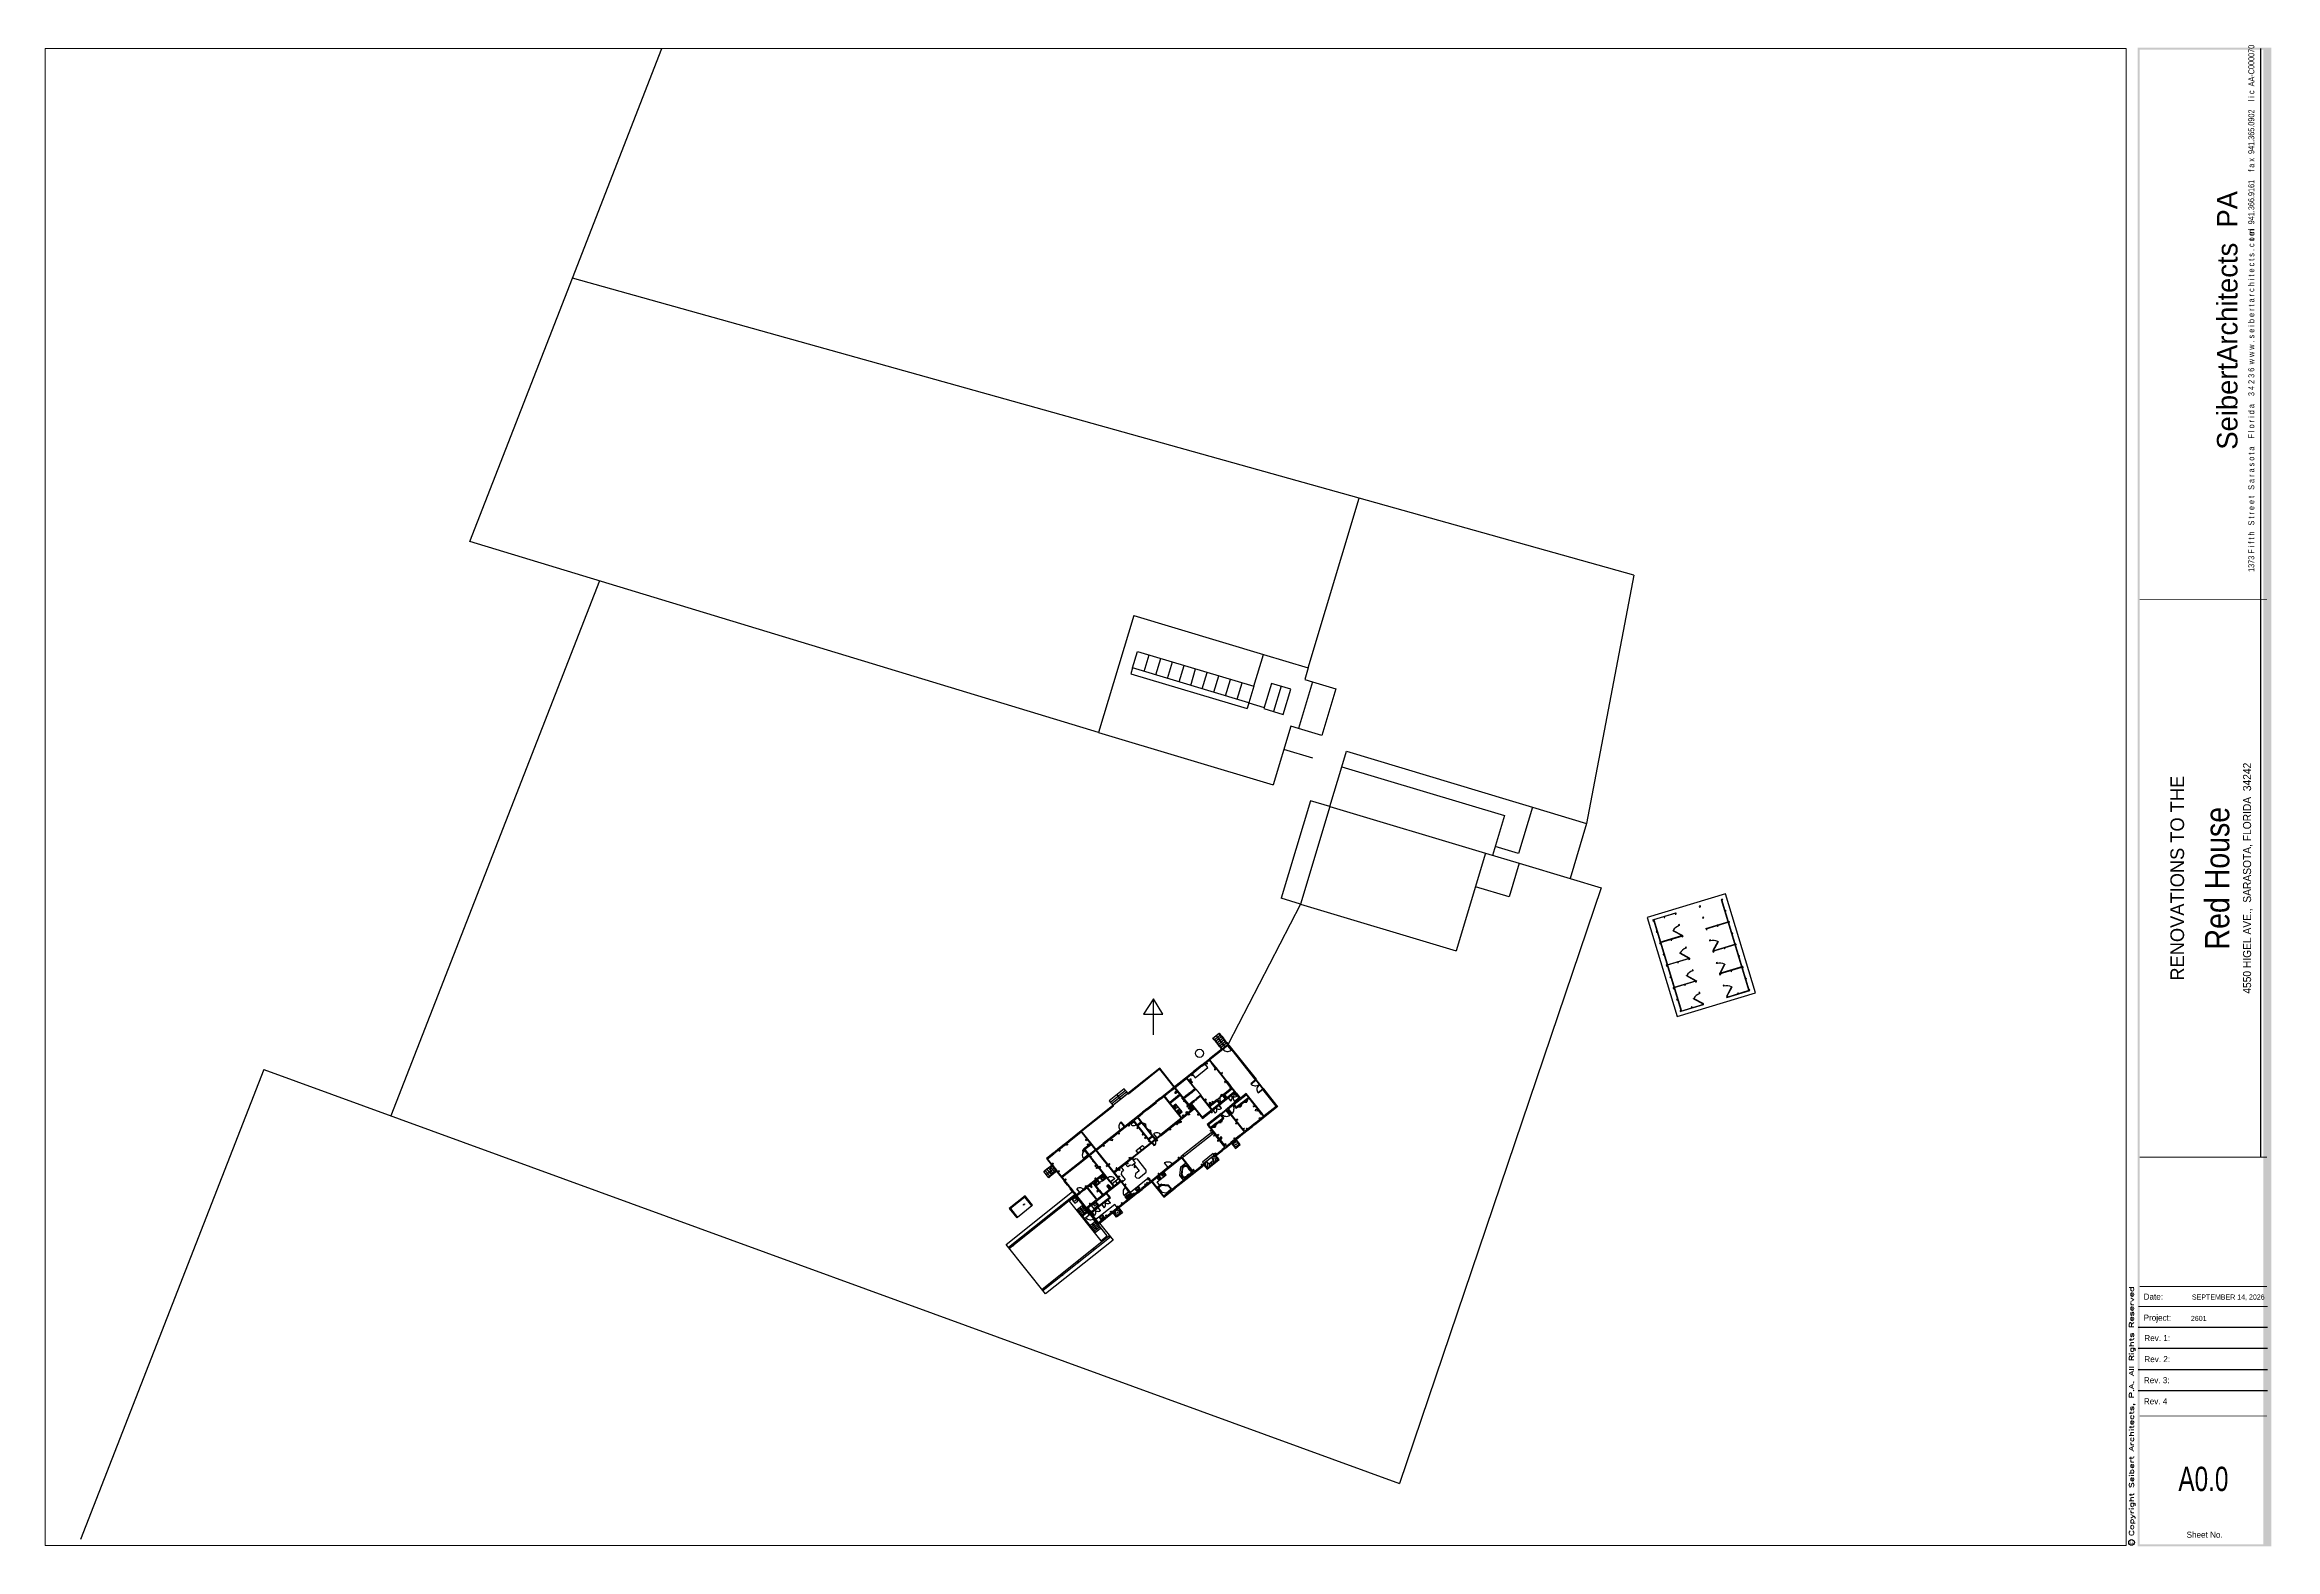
# Paper-space layout 'A0.1' of a CAD drawing. Header units: inches. Extents: x 1.1 to 35.5, y 0.5 to 23.8.
# The model-space entities are those that its viewports show. They can reach past a viewport. Long polylines and large blocks are cut down to what shows.
import ezdxf
from ezdxf.enums import TextEntityAlignment as Align

# ---------------------------------------------------------------- set-up
doc = ezdxf.new("R2010")
doc.units = ezdxf.units.IN
doc.header["$LTSCALE"] = 0.5
doc.header["$MEASUREMENT"] = 0
doc.linetypes.add('HIDDEN2', pattern=[0.1875, 0.125, -0.0625])
for name, color, linetype in [('0-SHEET', 2, 'Continuous'), ('0-TEXT', 30, 'Continuous'), ('A-ANNO-TEXT', 30, 'Continuous'), ('P-ABOVE', 201, 'HIDDEN2'), ('P-BELOW-LIGHT', 143, 'Continuous'), ('P-BELOW-MED', 145, 'Continuous'), ('P-CASEWORK', 140, 'Continuous'), ('P-DOOR', 51, 'Continuous'), ('P-FIXTURE', 63, 'Continuous'), ('P-RAILING', 60, 'Continuous'), ('P-WALL', 90, 'Continuous'), ('P-WINDOW', 213, 'Continuous')]:
    doc.layers.add(name, color=color, linetype=linetype)
doc.styles.add('sapa notes', font='romans.shx', dxfattribs={"width": 0.8})
doc.styles.add('titleblock1', font='Zap601Rm.ttf', dxfattribs={"height": 0.5})
doc.styles.add('titleblock2', font='romans.shx', dxfattribs={"width": 0.8})

psp = doc.layouts.new('A0.1')

# ---------------------------------------------------------------- texts
at = {"layer": '0-TEXT', "style": 'titleblock1', "width": 0.75}
for s, p in [('t e l  941.366.9161    f a x  941.365.0902    l i c  AA-C000070', (35.221, 20.77)), ('w w w . s e i b e r t a r c h i t e c t s . c o m', (35.221, 18.851)), ('1373 F i f t h   S t r e e t   S a r a s o t a    F l o r i d a    3 4 2 3 6', (35.221, 15.642))]:
    psp.add_text(s, height=0.09375, rotation=90, dxfattribs=at).set_placement(p)
at = {"layer": '0-TEXT', "style": 'titleblock1'}
psp.add_text('SeibertArchitects  PA', height=0.31641, rotation=90, dxfattribs=at).set_placement((34.796, 19.53), align=Align.MIDDLE)
for s, height, p in [('RENOVATIONS TO THE', 0.21094, (34.135, 10.909)), ('C ', 0.0441, (33.345, 0.648))]:
    psp.add_text(s, height=height, rotation=90, dxfattribs=at).set_placement(p, align=Align.CENTER)
for s, height, width, p in [('4550 HIGEL AVE.,  SARASOTA, FLORIDA  34242', 0.125, 0.946475, (35.171, 10.909)), ('Red House', 0.375, 0.878415, (34.834, 10.909))]:
    psp.add_text(s, height=height, rotation=90, dxfattribs=dict(at, width=width)).set_placement(p, align=Align.CENTER)
at = {"layer": '0-TEXT', "style": 'titleblock2', "width": 1.327876}
psp.add_text('Copyright Seibert Architects, P.A. All Rights Reserved', height=0.07032, rotation=90, dxfattribs=at).set_placement((33.358, 0.741), (33.358, 4.601), align=Align.FIT)
at = {"layer": '0-TEXT', "style": 'titleblock1'}
for s, height, p in [('Date:', 0.0938, (33.51, 4.396)), ('Project:', 0.0938, (33.51, 4.07)), ('SEPTEMBER 14, 2026', 0.07875, (34.256, 4.397)), ('Rev. 1:', 0.0938, (33.521, 3.756)), ('Rev. 2:', 0.0938, (33.521, 3.43)), ('Rev. 3:', 0.0938, (33.514, 3.105)), ('Rev. 4', 0.0938, (33.514, 2.779))]:
    psp.add_text(s, height=height, dxfattribs=at).set_placement(p)
psp.add_text('2601', height=0.0787, dxfattribs=at).set_placement((34.362, 4.106), align=Align.MIDDLE)
at = {"layer": '0-TEXT', "style": 'titleblock1', "width": 0.75}
psp.add_text('A0.0', height=0.375, dxfattribs=at).set_placement((34.434, 1.439), align=Align.CENTER)
at = {"layer": '0-TEXT', "style": 'titleblock1'}
psp.add_text('Sheet No.', height=0.0938, dxfattribs=at).set_placement((34.453, 0.717), align=Align.CENTER)

msp = doc.modelspace()

# ---------------------------------------------------------------- texts
at = {"layer": '0-TEXT', "style": 'sapa notes', "width": 0.8}
for s, p in [('CU', (-25012.6067, 28938.16614)), ('CU', (-25966.98821, 28604.62269)), ('WELL', (-26268.66884, 28581.85401)), ('AHU', (-25846.43446, 28576.14908)), ('WH', (-25715.71535, 28533.67388))]:
    msp.add_text(s, height=4.4955, rotation=218.54862804, dxfattribs=at).set_placement(p)

# ---------------------------------------------------------------- linework, layer by layer
at = {"layer": 'A-ANNO-TEXT'}
for points in [[(-25132.64527, 29578.17264), (-25080.29294, 29512.47127), (-25079.73336, 29517.41994)], [(-25080.29294, 29512.47127), (-25085.0886, 29513.15277)], [(-25722.10086, 29227.45715), (-25699.66643, 29199.30229), (-25699.10686, 29204.25096)], [(-25699.66643, 29199.30229), (-25704.4621, 29199.98378)], [(-25587.08215, 28912.02831), (-25576.719, 28899.02272), (-25576.15942, 28903.97139)], [(-25576.719, 28899.02272), (-25581.51467, 28899.70421)], [(-26140.39943, 28754.18306), (-26093.47465, 28791.57378), (-26098.42333, 28792.13336)], [(-26093.47465, 28791.57378), (-26094.15615, 28786.77811)], [(-25730.00049, 28714.3458), (-25719.51542, 28701.1872), (-25719.01559, 28706.83873)], [(-25719.51542, 28701.1872), (-25725.5638, 28701.87113)], [(-25942.35718, 28558.59743), (-25909.93679, 28517.91034), (-25909.37722, 28522.85902)], [(-25909.93679, 28517.91034), (-25914.73246, 28518.59184)], [(-25866.31429, 28463.16478), (-25866.72086, 28458.33802)], [(-25833.8939, 28422.47769), (-25866.31429, 28463.16478), (-25861.36561, 28462.6052)]]:
    msp.add_lwpolyline(points, dxfattribs=at)
at = {"layer": 'DEFPOINTS'}
msp.add_line((-24630.71762, 30358.96114), (-25061.09056, 29527.77215), dxfattribs=at)
at = {"layer": 'P-ABOVE'}
for p, q in [((-25159.95448, 28855.37719), (-25187.95475, 28833.06594)), ((-25969.00538, 28635.36677), (-26363.17347, 28321.28474)), ((-25964.01995, 28629.11014), (-26358.18804, 28315.02811)), ((-26225.19069, 28568.54369), (-26311.21944, 28499.99404)), ((-25769.99883, 28385.61663), (-26164.16692, 28071.5346)), ((-25765.0134, 28379.35999), (-26159.18149, 28065.27797))]:
    msp.add_line(p, q, dxfattribs=at)
for points in [[(-22396.11151, 29691.68175), (-21931.58837, 29831.88979), (-22108.8633, 30419.21921), (-22573.38644, 30279.01117)], [(-25091.09208, 29497.61239), (-25094.14006, 29501.43757), (-25066.44581, 29523.50497), (-25063.39782, 29519.6798)], [(-24894.42676, 29318.61166), (-24898.25194, 29315.56368), (-24854.36096, 29260.48118), (-24850.53578, 29263.52916)], [(-25296.71232, 29171.41891), (-25300.6905, 29168.249), (-25323.36751, 29196.70829), (-25319.38933, 29199.8782)], [(-25279.37775, 29239.76528), (-25282.42574, 29243.59046), (-25300.78657, 29228.96013), (-25297.73859, 29225.13496)], [(-25246.59551, 29207.10048), (-25243.54753, 29203.2753), (-25261.90836, 29188.64498), (-25264.95634, 29192.47015)], [(-25154.48266, 29140.16109), (-25151.43467, 29136.33591), (-25114.56, 29165.71848), (-25117.60798, 29169.54366)], [(-25075.53107, 29203.07149), (-25103.07232, 29181.126), (-25100.02434, 29177.30083), (-25072.48309, 29199.24632)], [(-25099.38571, 29112.76938), (-25102.43369, 29116.59456), (-25074.89244, 29138.54005), (-25071.84446, 29134.71487)], [(-25061.13397, 29143.24923), (-25033.43972, 29165.31664), (-25036.4877, 29169.14181), (-25064.18196, 29147.0744)], [(-25063.29052, 29212.82504), (-25060.24253, 29208.99987), (-25023.36786, 29238.38244), (-25026.41585, 29242.20761)], [(-25017.0159, 29236.68964), (-25013.19073, 29239.73762), (-24991.12332, 29212.04337), (-24994.94849, 29208.99538)], [(-25004.13045, 29153.64922), (-24976.5892, 29175.59471), (-24979.63718, 29179.41988), (-25007.17843, 29157.47439)], [(-24970.77493, 29180.22765), (-24943.23368, 29202.17314), (-24946.28167, 29205.99831), (-24973.82292, 29184.05282)], [(-25674.4954, 29038.99733), (-25702.03665, 29017.05184), (-25698.98867, 29013.22667), (-25671.44742, 29035.17216)], [(-25620.96971, 29067.88928), (-25606.33939, 29049.52845), (-25602.51421, 29052.57643), (-25617.14454, 29070.93727)], [(-25552.07643, 29033.22949), (-25548.25125, 29036.27748), (-25570.19674, 29063.81873), (-25574.02192, 29060.77074)], [(-25521.35274, 28994.67174), (-25517.52757, 28997.71973), (-25539.59498, 29025.41399), (-25543.42015, 29022.366)], [(-25158.96132, 29036.53036), (-25155.91334, 29032.70519), (-25128.21908, 29054.7726), (-25131.26706, 29058.59777)], [(-25095.01657, 29081.2291), (-25122.55782, 29059.28361), (-25125.60581, 29063.10879), (-25098.06456, 29085.05428)], [(-25912.78542, 28897.90271), (-25908.96024, 28900.95069), (-25887.01476, 28873.40944), (-25890.83993, 28870.36146)], [(-25513.08026, 28943.47762), (-25494.71943, 28958.10795), (-25497.76742, 28961.93312), (-25516.12825, 28947.30279)], [(-25461.81078, 28990.58418), (-25458.7628, 28986.759), (-25481.71384, 28968.47109), (-25484.76183, 28972.29627)], [(-26104.50836, 28805.42091), (-26100.68318, 28808.46889), (-26078.61578, 28780.77464), (-26082.44095, 28777.72665)], [(-25811.36972, 28854.1358), (-25778.45148, 28812.82393), (-25774.62631, 28815.87191), (-25807.54454, 28857.18379)], [(-25757.65829, 28711.06907), (-25775.94619, 28734.02011), (-25779.77137, 28730.97213), (-25761.48346, 28708.02109)], [(-25390.06987, 28817.35614), (-25417.61112, 28795.41065), (-25414.56313, 28791.58548), (-25387.02188, 28813.53097)], [(-25920.60082, 28665.03473), (-25917.55284, 28661.20955), (-25938.97381, 28644.14084), (-25942.02179, 28647.96601)], [(-25814.31666, 28579.36875), (-25811.26868, 28575.54357), (-25774.39401, 28604.92614), (-25777.44199, 28608.75132)], [(-25704.21473, 28713.37914), (-25731.90899, 28691.31173), (-25728.861, 28687.48656), (-25701.16675, 28709.55397)], [(-25671.28434, 28678.33083), (-25667.45917, 28681.37881), (-25645.51368, 28653.83756), (-25649.33885, 28650.78958)], [(-25454.0507, 28691.0781), (-25419.01314, 28686.97697), (-25418.45356, 28691.92564), (-25453.36921, 28695.87376)], [(-25877.98214, 28521.13401), (-25856.03665, 28493.59276), (-25852.21147, 28496.64074), (-25874.15696, 28524.18199)], [(-25872.15329, 28533.28322), (-25869.1053, 28529.45804), (-25832.23063, 28558.84062), (-25835.27862, 28562.66579)]]:
    msp.add_lwpolyline(points, close=True, dxfattribs=at)
for points in [[(-25274.85342, 29351.18721), (-25256.56551, 29328.23617), (-25180.82707, 29388.58626), (-25199.11498, 29411.5373)], [(-25252.29552, 29261.34502), (-25223.64447, 29225.38838)], [(-25126.2278, 29199.19783), (-25087.97606, 29229.67768)], [(-25162.23767, 29001.39954), (-25326.87314, 28870.21427)], [(-25320.65525, 28862.41092), (-25156.01978, 28993.59618)], [(-25889.01114, 28868.06635), (-26047.52633, 28741.75787)], [(-25885.96315, 28864.24118), (-26044.47835, 28737.93269)], [(-25848.31129, 28900.49691), (-25885.18596, 28871.11434)], [(-25845.26331, 28896.67173), (-25882.13798, 28867.28916)], [(-25518.43551, 28939.21044), (-25627.98848, 28851.91616)], [(-25823.56734, 28465.68169), (-25743.80048, 28365.57551), (-26144.2252, 28046.50806), (-26378.12976, 28340.05465), (-25984.42069, 28653.77092)], [(-25828.3402, 28658.50045), (-25806.88239, 28631.57123)], [(-25824.51503, 28661.54844), (-25803.05722, 28634.61922)]]:
    msp.add_lwpolyline(points, dxfattribs=at)
at = {"layer": 'P-BELOW-LIGHT'}
for p, q in [((-24386.06798, 31173.82756), (-23420.64095, 30883.97475)), ((-23420.64097, 30883.9747), (-23491.37885, 30648.36453)), ((-23532.75431, 30660.7868), (-23333.92232, 30601.09092)), ((-23333.92232, 30601.09092), (-23393.61819, 30402.25893)), ((-23393.61819, 30402.25893), (-23592.4502, 30461.95482)), ((-24630.7176, 30358.96119), (-24745.64938, 30393.46749)), ((-25466.94287, 29384.74167), (-25932.39, 29013.8629))]:
    msp.add_line(p, q, dxfattribs=at)
for points in [[(-24456.80588, 30938.2174), (-24386.06798, 31173.82756)], [(-24456.80588, 30938.2174), (-24571.73767, 30972.7237), (-24745.64939, 30393.46749)], [(-25503.15684, 29584.0837), (-25503.15684, 29796.09264), (-25563.87142, 29705.042), (-25448.60964, 29705.042), (-25503.15684, 29796.09264)], [(-25058.04258, 29523.94698), (-25061.09056, 29527.77215), (-25066.44581, 29523.50497)], [(-25061.35142, 29519.30918), (-25059.51534, 29520.77221), (-25059.02766, 29520.16019), (-25058.10962, 29520.8917), (-25058.59729, 29521.50373), (-25056.76121, 29522.96676), (-25057.73657, 29524.19082), (-25062.32677, 29520.53324), (-25061.35142, 29519.30918), (-24899.68631, 29316.42197)], [(-25218.28844, 29403.2638), (-25216.82541, 29401.42772), (-25217.43744, 29400.94004), (-25216.70592, 29400.022), (-25216.09389, 29400.50968), (-25214.63086, 29398.67359), (-25213.4068, 29399.64895), (-25217.06438, 29404.23916), (-25218.28844, 29403.2638), (-25266.33262, 29364.98111)], [(-25214.63086, 29398.67359), (-25262.67504, 29360.39091)], [(-25185.73685, 29409.18924), (-25192.07666, 29417.1456)], [(-25183.59476, 29410.89611), (-25189.93457, 29418.85247)], [(-25094.14006, 29501.43757), (-25094.50582, 29501.89659), (-25095.72988, 29500.92123), (-25171.46832, 29440.57113)], [(-25169.73279, 29437.45125), (-25170.4643, 29438.36929)], [(-25092.0723, 29496.33102), (-25167.81073, 29435.98093)], [(-25137.80935, 29387.34173), (-25157.80413, 29412.43487)], [(-25156.45573, 29414.50993), (-25155.53769, 29415.24145)], [(-25133.21915, 29390.99932), (-25135.05523, 29389.53628), (-25135.42099, 29389.9953), (-25136.33903, 29389.26379), (-25135.97327, 29388.80477), (-25137.80935, 29387.34173), (-25136.834, 29386.11768), (-25132.24379, 29389.77526), (-25133.21915, 29390.99932), (-25153.21393, 29416.09245)], [(-25093.65482, 29499.57283), (-25092.9233, 29498.65478)], [(-25063.39782, 29519.6798), (-25062.32677, 29520.53324)], [(-25060.00301, 29521.38424), (-25059.08497, 29522.11576)], [(-25056.76121, 29522.96676), (-24895.0961, 29320.07955)], [(-25421.94068, 29240.9891), (-25399.75468, 29258.66741)], [(-25289.93267, 29311.40451), (-25291.30973, 29310.30724)], [(-25274.81901, 29305.93656), (-25282.77537, 29299.59675)], [(-25272.99022, 29303.64146), (-25280.94658, 29297.30165)], [(-25280.90091, 29305.09285), (-25275.1707, 29297.90152)], [(-25272.49179, 29340.06094), (-25278.8316, 29348.0173)], [(-25278.75881, 29306.79972), (-25273.0286, 29299.60839)], [(-25270.34969, 29341.76781), (-25276.6895, 29349.72418)], [(-25258.10979, 29256.71208), (-25254.28461, 29259.76006)], [(-25253.43847, 29254.93088), (-25256.1207, 29258.29703)], [(-25142.53364, 29377.5736), (-25134.42427, 29384.03533)], [(-25140.70485, 29375.27849), (-25132.59548, 29381.74022)], [(-25134.56755, 29388.92426), (-25135.48559, 29388.19274)], [(-25095.08895, 29358.84355), (-25103.04531, 29352.50374)], [(-25093.26016, 29356.54844), (-25101.21652, 29350.20864)], [(-25082.5493, 29302.29418), (-25074.43993, 29308.75591)], [(-25080.72051, 29299.99908), (-25072.61114, 29306.46081)], [(-25049.90548, 29277.02373), (-25069.90026, 29302.11687)], [(-25045.31527, 29280.68131), (-25047.15135, 29279.21828), (-25047.51711, 29279.6773), (-25048.43515, 29278.94578), (-25048.06939, 29278.48676), (-25049.90548, 29277.02373), (-25048.93012, 29275.79967), (-25044.33991, 29279.45725), (-25045.31527, 29280.68131), (-25065.31005, 29305.77445)], [(-25050.70889, 29272.38107), (-25044.36908, 29264.42471)], [(-25049.32454, 29277.23648), (-25044.082, 29270.65718)], [(-25048.56679, 29274.08794), (-25042.22699, 29266.13158)], [(-24894.42676, 29318.61166), (-24894.12075, 29318.8555), (-24895.0961, 29320.07955), (-24896.93219, 29318.61652), (-24897.41986, 29319.22855), (-24898.33791, 29318.49703), (-24897.85023, 29317.88501), (-24899.68631, 29316.42197), (-24898.71096, 29315.19792), (-24898.25194, 29315.56368)], [(-24896.44451, 29318.00449), (-24897.36255, 29317.27298)], [(-24854.36096, 29260.48118), (-24854.81998, 29260.11542), (-24853.84462, 29258.89136), (-24852.00854, 29260.3544), (-24851.52086, 29259.74237), (-24850.60282, 29260.47388), (-24851.0905, 29261.08591), (-24849.25441, 29262.54894), (-24850.22977, 29263.773), (-24850.53578, 29263.52916)], [(-24775.45046, 29160.5079), (-24853.84462, 29258.89136)], [(-24852.49622, 29260.96642), (-24851.57818, 29261.69794)], [(-24770.86025, 29164.16548), (-24772.69633, 29162.70245), (-24773.18401, 29163.31447), (-24774.10205, 29162.58296), (-24773.61437, 29161.97093), (-24775.45046, 29160.5079), (-24774.4751, 29159.28384), (-24769.88489, 29162.94142), (-24770.86025, 29164.16548), (-24849.25441, 29262.54894)], [(-25543.4282, 29144.18511), (-25541.96516, 29142.34902), (-25542.57719, 29141.86134), (-25541.84567, 29140.9433), (-25541.23365, 29141.43098), (-25539.77061, 29139.5949), (-25538.54656, 29140.57025), (-25542.20414, 29145.16046), (-25543.4282, 29144.18511), (-25568.67434, 29124.06841)], [(-25539.77061, 29139.5949), (-25565.01676, 29119.4782)], [(-25463.86459, 29207.58319), (-25462.40155, 29205.7471), (-25462.86057, 29205.38135), (-25462.12906, 29204.4633), (-25461.67004, 29204.82906), (-25460.207, 29202.99298), (-25458.98295, 29203.96833), (-25462.64053, 29208.55854), (-25463.86459, 29207.58319), (-25488.95772, 29187.58841)], [(-25460.207, 29202.99298), (-25485.30014, 29182.9982)], [(-25418.2831, 29236.39889), (-25419.74613, 29238.23497), (-25419.13411, 29238.72265), (-25419.86562, 29239.64069), (-25420.47765, 29239.15302), (-25421.94068, 29240.9891), (-25423.16474, 29240.01374), (-25419.50716, 29235.42354), (-25418.2831, 29236.39889), (-25396.09709, 29254.0772)], [(-25324.2093, 29188.03257), (-25324.05386, 29189.4072), (-25322.52623, 29189.37368)], [(-25321.7374, 29186.50007), (-25324.05386, 29189.4072)], [(-25305.27828, 29165.84413), (-25302.59605, 29162.47798)], [(-25304.58514, 29160.89303), (-25300.91298, 29163.81909)], [(-25294.35542, 29236.58617), (-25291.29528, 29239.02456)], [(-25292.12006, 29239.11782), (-25291.29528, 29239.02456), (-25291.38854, 29238.19978)], [(-25289.14705, 29133.66995), (-25286.46483, 29130.30379)], [(-25288.45392, 29128.71884), (-25284.78175, 29131.64491)], [(-25277.23566, 29241.47216), (-25273.56349, 29244.39822)], [(-25272.56434, 29239.69095), (-25275.24657, 29243.05711)], [(-25253.03882, 29193.21088), (-25249.97868, 29195.64926)], [(-25250.07194, 29194.82448), (-25249.97868, 29195.64926), (-25250.80346, 29195.74253)], [(-25238.94516, 29213.19645), (-25245.52446, 29207.95391)], [(-25244.53452, 29214.24613), (-25241.8523, 29210.87998)], [(-25243.84139, 29209.29502), (-25240.16922, 29212.22109)], [(-25191.54807, 29201.43282), (-25199.50443, 29195.09301)], [(-25189.8412, 29199.29072), (-25197.79756, 29192.95091)], [(-25164.65877, 29170.82657), (-25163.43957, 29169.2965)], [(-25156.41738, 29119.35752), (-25162.75719, 29127.31388)], [(-25154.27528, 29121.06439), (-25160.61509, 29129.02075)], [(-25157.04872, 29187.64709), (-25150.70891, 29179.69073)], [(-25154.90662, 29189.35397), (-25148.56681, 29181.3976)], [(-25121.35102, 29193.07756), (-25118.42496, 29189.40539)], [(-25116.39992, 29193.77069), (-25119.76607, 29191.08847)], [(-25109.05175, 29170.10758), (-25105.37958, 29173.03365)], [(-25104.38043, 29168.32638), (-25107.06266, 29171.69253)], [(-25030.82644, 29173.65283), (-25027.15428, 29176.5789)], [(-25027.03773, 29157.91013), (-25023.51857, 29160.71428)], [(-25025.10353, 29162.70337), (-25022.05554, 29158.87819)], [(-24971.48995, 29173.90434), (-24974.29409, 29177.4235)], [(-24911.6352, 29157.80841), (-24903.67884, 29164.14822)], [(-24909.80641, 29155.51331), (-24901.85005, 29161.85312)], [(-24887.13375, 29140.55893), (-24885.60368, 29141.77812)], [(-24861.92266, 29111.11699), (-24878.25986, 29131.61992)], [(-24876.91145, 29133.69498), (-24875.99341, 29134.42649)], [(-24857.33245, 29114.77457), (-24859.16854, 29113.31154), (-24859.65621, 29113.92356), (-24860.57426, 29113.19205), (-24860.08658, 29112.58002), (-24861.92266, 29111.11699), (-24860.94731, 29109.89293), (-24856.3571, 29113.55051), (-24857.33245, 29114.77457), (-24873.66965, 29135.2775)], [(-24775.24014, 29158.67424), (-24773.7771, 29156.83816), (-24774.38913, 29156.35048), (-24773.65762, 29155.43244), (-24773.04559, 29155.92012), (-24771.58256, 29154.08404), (-24770.3585, 29155.05939), (-24774.01608, 29159.6496), (-24775.24014, 29158.67424), (-24846.08235, 29102.22557)], [(-24771.58256, 29154.08404), (-24842.42477, 29097.63536)], [(-24773.16508, 29157.32584), (-24772.43356, 29156.4078)], [(-24772.20865, 29162.09042), (-24773.1267, 29161.3589)], [(-24770.72426, 29155.51841), (-24766.89908, 29158.5664), (-24770.19091, 29162.69758)], [(-25707.79655, 28993.20029), (-25714.13636, 29001.15665)], [(-25705.50144, 28995.02908), (-25711.84125, 29002.98544)], [(-25647.05279, 29041.60228), (-25653.3926, 29049.55865)], [(-25644.91069, 29043.30916), (-25651.2505, 29051.26552)], [(-25602.59149, 29028.49997), (-25594.63512, 29034.83978)], [(-25600.76269, 29026.20487), (-25592.80633, 29032.54468)], [(-25579.94927, 29108.07995), (-25586.52856, 29102.83742)], [(-25445.37009, 28991.92721), (-25448.05231, 28995.29336)], [(-25403.15476, 29018.06068), (-25409.49456, 29026.01705)], [(-25400.85965, 29019.88948), (-25407.19946, 29027.84584)], [(-25362.60791, 29050.36932), (-25368.94772, 29058.32568)], [(-25361.43145, 29058.3111), (-25368.46977, 29052.70281)], [(-25360.46582, 29052.07619), (-25366.80563, 29060.03255)], [(-25359.60266, 29056.01599), (-25366.64098, 29050.4077)], [(-25353.12148, 29057.92832), (-25359.46129, 29065.88468)], [(-25350.82638, 29059.75711), (-25357.16619, 29067.71348)], [(-25348.90868, 29071.7917), (-25350.12787, 29073.32177)], [(-25332.22554, 29103.59667), (-25325.03422, 29109.32688)], [(-25331.36238, 29107.53647), (-25325.02258, 29099.58011)], [(-25330.39675, 29101.30156), (-25323.20543, 29107.03178)], [(-25329.06728, 29109.36526), (-25322.72747, 29101.4089)], [(-25303.80706, 29120.9879), (-25301.61251, 29118.23377)], [(-25303.6016, 29116.64882), (-25299.92944, 29119.57489)], [(-25291.45969, 29107.06184), (-25297.79949, 29115.0182)], [(-25289.16458, 29108.89063), (-25295.50439, 29116.84699)], [(-25242.75448, 29108.09783), (-25234.79812, 29114.43763)], [(-25240.92569, 29105.80272), (-25232.96933, 29112.14253)], [(-25208.04724, 29091.22574), (-25204.37508, 29094.1518)], [(-25203.37593, 29089.44454), (-25206.05815, 29092.81069)], [(-25175.80616, 29031.61329), (-25172.44, 29034.29551)], [(-25174.02495, 29036.2846), (-25171.09889, 29032.61244)], [(-25167.89598, 29014.15156), (-25159.93962, 29020.49137)], [(-25166.06719, 29011.85646), (-25158.11083, 29018.19627)], [(-25145.38554, 29010.07474), (-25140.02109, 29003.34244)], [(-25095.49644, 29101.6096), (-25092.57038, 29097.93743)], [(-25090.54534, 29102.30274), (-25093.91149, 29099.62051)], [(-25091.1914, 29084.27709), (-25087.51923, 29087.20315)], [(-25086.39816, 29082.34288), (-25089.20231, 29085.86204)], [(-25017.36594, 29056.29907), (-25009.40958, 29062.63888)], [(-25015.65907, 29054.15697), (-25007.70271, 29060.49678)], [(-25006.04048, 29082.58415), (-25013.99684, 29076.24434)], [(-25004.21169, 29080.28905), (-25012.16805, 29073.94924)], [(-24971.08903, 29002.61743), (-24969.62599, 29000.78135), (-24970.23802, 29000.29367), (-24969.5065, 28999.37563), (-24968.89448, 28999.8633), (-24967.43144, 28998.02722), (-24966.20739, 28999.00258), (-24969.86497, 29003.59278), (-24971.08903, 29002.61743), (-24991.59196, 28986.28023)], [(-24967.43144, 28998.02722), (-24987.93437, 28981.69002)], [(-24969.01396, 29001.26902), (-24968.28245, 29000.35098)], [(-24954.08095, 29028.6776), (-24947.74114, 29020.72124)], [(-24951.93885, 29030.38448), (-24945.59904, 29022.42811)], [(-24898.25772, 29060.65106), (-24896.79469, 29058.81497), (-24897.40671, 29058.3273), (-24896.6752, 29057.40926), (-24896.06317, 29057.89693), (-24894.60014, 29056.06085), (-24893.37608, 29057.0362), (-24897.03366, 29061.62641), (-24898.25772, 29060.65106), (-24918.76065, 29044.31386)], [(-24917.17813, 29041.07206), (-24917.90965, 29041.9901)], [(-24894.60014, 29056.06085), (-24915.10307, 29039.72365)], [(-24896.18266, 29059.30265), (-24895.45114, 29058.38461)], [(-24876.81244, 29090.24689), (-24870.47263, 29082.29053)], [(-24874.51733, 29092.07569), (-24868.17753, 29084.11932)], [(-24858.68086, 29112.69951), (-24859.5989, 29111.96799)], [(-24844.49983, 29098.98377), (-24845.23135, 29099.90181)], [(-26094.19266, 28878.18069), (-26095.6557, 28880.01678), (-26095.04367, 28880.50445), (-26095.77519, 28881.4225), (-26096.38721, 28880.93482), (-26097.85025, 28882.7709), (-26099.0743, 28881.79555), (-26095.41672, 28877.20534), (-26094.19266, 28878.18069), (-26068.94652, 28898.29739)], [(-26097.85025, 28882.7709), (-26072.6041, 28902.8876)], [(-26096.26772, 28879.5291), (-26096.99924, 28880.44714)], [(-26070.52904, 28901.53919), (-26069.79752, 28900.62115)], [(-26060.09642, 28892.84159), (-26066.43623, 28900.79796)], [(-26057.80132, 28894.67039), (-26064.14113, 28902.62675)], [(-26029.77674, 28929.50876), (-26031.23977, 28931.34484), (-26030.62775, 28931.83252), (-26031.35926, 28932.75056), (-26031.97129, 28932.26288), (-26033.43432, 28934.09896), (-26034.65838, 28933.12361), (-26031.0008, 28928.5334), (-26029.77674, 28929.50876), (-26004.6836, 28949.50353)], [(-26033.43432, 28934.09896), (-26008.34118, 28954.09374)], [(-26031.8518, 28930.85716), (-26032.58332, 28931.7752)], [(-26015.4184, 28928.44206), (-26021.7582, 28936.39842)], [(-26013.2763, 28930.14893), (-26019.61611, 28938.10529)], [(-26006.26612, 28952.74534), (-26005.53461, 28951.8273)], [(-25909.90643, 28917.20729), (-25907.10228, 28913.68813)], [(-25909.09137, 28912.10318), (-25905.41921, 28915.02925)], [(-25907.83955, 28958.87904), (-25899.88319, 28965.21885)], [(-25902.19288, 28955.87378), (-25907.80117, 28962.9121)], [(-25906.13268, 28956.73694), (-25898.17632, 28963.07675)], [(-25899.89778, 28957.70257), (-25905.50607, 28964.74089)], [(-25897.32148, 28931.23775), (-25890.13015, 28936.96796)], [(-25896.58024, 28935.33055), (-25890.11851, 28927.22118)], [(-25895.61461, 28929.09565), (-25888.42328, 28934.82586)], [(-25894.28514, 28937.15934), (-25887.82341, 28929.04998)], [(-25877.62696, 28861.62791), (-25874.7009, 28857.95574)], [(-25872.52285, 28862.44296), (-25876.04201, 28859.63882)], [(-25798.07064, 28921.26785), (-25804.41045, 28929.22421)], [(-25749.52855, 28979.95969), (-25748.06552, 28978.12361), (-25748.67754, 28977.63593), (-25747.94603, 28976.71789), (-25747.334, 28977.20557), (-25745.87097, 28975.36948), (-25744.64691, 28976.34484), (-25748.30449, 28980.93505), (-25749.52855, 28979.95969), (-25802.31595, 28937.8975)], [(-25795.77554, 28923.09664), (-25802.11535, 28931.053)], [(-25800.73342, 28934.6557), (-25801.46494, 28935.57374)], [(-25745.87097, 28975.36948), (-25798.65836, 28933.30729)], [(-25756.49305, 28965.15448), (-25757.59033, 28966.53154)], [(-25747.45349, 28978.61129), (-25746.72197, 28977.69324)], [(-25556.26212, 28970.35734), (-25548.30576, 28976.69714)], [(-25554.43333, 28968.06223), (-25546.47697, 28974.40204)], [(-25531.79905, 28949.07478), (-25528.4329, 28951.75701)], [(-25530.01785, 28953.7461), (-25527.09178, 28950.07394)], [(-25491.20027, 28960.91209), (-25487.5281, 28963.83816)], [(-25487.50431, 28960.35495), (-25489.21118, 28962.49704)], [(-25147.36864, 28822.62936), (-25142.08375, 28869.36683)], [(-25140.07521, 28880.97348), (-25133.73541, 28873.01712)], [(-25137.78011, 28882.80227), (-25131.4403, 28874.84591)], [(-25128.85377, 28869.40227), (-25130.3168, 28871.23835), (-25129.70477, 28871.72603), (-25130.43629, 28872.64407), (-25131.04832, 28872.15639), (-25132.51135, 28873.99248), (-25133.73541, 28873.01712), (-25130.07782, 28868.42691), (-25128.85377, 28869.40227), (-25094.58021, 28896.71221)], [(-25132.51135, 28873.99248), (-25098.2378, 28901.30242)], [(-25130.92883, 28870.75067), (-25131.66035, 28871.66872)], [(-25118.65359, 28992.85148), (-25126.60995, 28986.51168)], [(-25116.8248, 28990.55638), (-25124.78116, 28984.21657)], [(-25124.74867, 28953.72354), (-25116.79231, 28960.06335)], [(-25123.0418, 28951.58145), (-25115.08544, 28957.92125)], [(-25108.52994, 28966.647), (-25109.907, 28965.54972)], [(-25096.16274, 28899.95401), (-25095.43122, 28899.03597)], [(-25074.64069, 28937.61598), (-25082.59706, 28931.27617)], [(-25072.93382, 28935.47388), (-25080.89018, 28929.13407)], [(-25063.06078, 28921.8276), (-25064.52382, 28923.66369), (-25063.91179, 28924.15137), (-25064.6433, 28925.06941), (-25065.25533, 28924.58173), (-25066.71837, 28926.41781), (-25067.94242, 28925.44246), (-25064.28484, 28920.85225), (-25063.06078, 28921.8276), (-25042.40485, 28938.28672)], [(-25066.71837, 28926.41781), (-25046.06243, 28942.87693)], [(-25065.13584, 28923.17601), (-25065.86736, 28924.09405)], [(-25043.98737, 28941.52852), (-25043.25585, 28940.61048)], [(-25026.91225, 28970.64398), (-25020.57244, 28962.68762)], [(-25024.61715, 28972.47277), (-25018.27734, 28964.51641)], [(-24990.00943, 28983.03843), (-24990.74095, 28983.95647)], [(-26098.2132, 28821.69401), (-26106.16956, 28815.35421)], [(-26096.38441, 28819.39891), (-26104.34077, 28813.0591)], [(-26063.10041, 28777.62801), (-26071.05677, 28771.28821)], [(-26061.27162, 28775.33291), (-26069.22798, 28768.9931)], [(-26040.42341, 28749.16872), (-26048.37977, 28742.82892)], [(-26038.71654, 28747.02663), (-26046.6729, 28740.68682)], [(-25864.33583, 28830.19253), (-25860.96968, 28832.87475)], [(-25862.55463, 28834.86384), (-25859.62857, 28831.19168)], [(-25852.57926, 28732.24391), (-25846.23945, 28724.28755)], [(-25851.00389, 28804.04293), (-25843.04753, 28810.38273)], [(-25850.43716, 28733.95078), (-25844.09735, 28725.99442)], [(-25849.29702, 28801.90083), (-25841.34066, 28808.24064)], [(-25835.07032, 28795.97629), (-25832.92822, 28797.68316)], [(-25834.51317, 28799.67225), (-25831.46519, 28795.84707)], [(-25812.62602, 28742.0659), (-25813.96714, 28743.74898)], [(-25805.63951, 28846.94448), (-25800.39697, 28840.36518)], [(-25799.18815, 28739.01497), (-25791.23179, 28745.35478)], [(-25797.48128, 28736.87288), (-25789.52492, 28743.21269)], [(-25786.18551, 28732.11508), (-25782.81935, 28734.7973)], [(-25784.4043, 28736.78639), (-25781.47824, 28733.11423)], [(-25784.33521, 28803.883), (-25776.37885, 28810.22281)], [(-25782.50642, 28801.5879), (-25774.55006, 28807.92771)], [(-25764.23156, 28819.15158), (-25772.18792, 28812.81178)], [(-25762.52469, 28817.00949), (-25770.48105, 28810.66968)], [(-25726.42631, 28792.74061), (-25720.08651, 28784.78425)], [(-25724.28422, 28794.44748), (-25717.94441, 28786.49112)], [(-25717.81187, 28744.57068), (-25712.56934, 28737.99138)], [(-25705.58834, 28745.55524), (-25713.5447, 28739.21544)], [(-25703.75954, 28743.26014), (-25711.71591, 28736.92033)], [(-25704.88445, 28777.63565), (-25711.22426, 28785.59201)], [(-25702.58934, 28779.46444), (-25708.92915, 28787.42081)], [(-25656.22824, 28816.40602), (-25662.56805, 28824.36238)], [(-25653.93314, 28818.23481), (-25660.27294, 28826.19117)], [(-25648.54578, 28854.79758), (-25642.20597, 28846.84122)], [(-25646.40368, 28856.50445), (-25640.06387, 28848.54809)], [(-25625.77602, 28811.15273), (-25622.10386, 28814.0788)], [(-25620.98279, 28809.21853), (-25623.78693, 28812.73769)], [(-25619.68978, 28798.49154), (-25611.73342, 28804.83135)], [(-25617.98291, 28796.34944), (-25610.02655, 28802.68925)], [(-25531.06257, 28730.27564), (-25528.1365, 28726.60347)], [(-25526.11146, 28730.96878), (-25529.47761, 28728.28655)], [(-25477.65636, 28760.57331), (-25471.31656, 28752.61695)], [(-25475.36126, 28762.4021), (-25469.02145, 28754.44574)], [(-25358.59317, 28851.94338), (-25351.55485, 28857.55167)], [(-25357.85193, 28856.03619), (-25351.51212, 28848.07983)], [(-25356.8863, 28849.80129), (-25349.84798, 28855.40958)], [(-25355.70983, 28857.74306), (-25349.37002, 28849.7867)], [(-25263.66888, 28785.24297), (-25271.62524, 28778.90316)], [(-25261.84009, 28782.94787), (-25269.79645, 28776.60806)], [(-25244.52702, 28777.23121), (-25245.99005, 28779.0673), (-25245.53103, 28779.43305), (-25246.26255, 28780.3511), (-25246.72157, 28779.98534), (-25248.1846, 28781.82142), (-25249.40866, 28780.84607), (-25245.75107, 28776.25586), (-25244.52702, 28777.23121), (-25210.25346, 28804.54115)], [(-25248.1846, 28781.82142), (-25213.91105, 28809.13136)], [(-25246.60208, 28778.57962), (-25247.3336, 28779.49766)], [(-25221.07806, 28815.92827), (-25214.73825, 28807.97191)], [(-25218.93597, 28817.63515), (-25212.59616, 28809.67878)], [(-25211.83598, 28807.78296), (-25211.10447, 28806.86492)], [(-25204.02777, 28816.50627), (-25203.56146, 28820.63017)], [(-25194.1523, 28804.11271), (-25191.16789, 28830.50564)], [(-25184.0903, 28793.3687), (-25180.7615, 28824.03853)], [(-25171.84975, 28803.12225), (-25170.10641, 28819.77084)], [(-25159.60919, 28812.87581), (-25157.86586, 28829.52439)], [(-25155.56538, 28849.86894), (-25154.44623, 28859.76629)], [(-25134.97507, 28832.50483), (-25132.20828, 28856.97327)], [(-25122.73452, 28842.25838), (-25122.45473, 28844.73271)], [(-26013.77168, 28690.60596), (-26033.76646, 28715.6991)], [(-26032.41805, 28717.77416), (-26031.50001, 28718.50567)], [(-26023.35469, 28727.74775), (-26031.31105, 28721.40794)], [(-26021.64782, 28725.60565), (-26029.60418, 28719.26585)], [(-26009.18147, 28694.26354), (-26011.01755, 28692.80051), (-26011.38331, 28693.25953), (-26012.30135, 28692.52801), (-26011.93559, 28692.06899), (-26013.77168, 28690.60596), (-26012.79632, 28689.3819), (-26008.20611, 28693.03948), (-26009.18147, 28694.26354), (-26029.17625, 28719.35668)], [(-26010.52988, 28692.18848), (-26011.44792, 28691.45696)], [(-25977.07394, 28644.55087), (-25997.19064, 28669.79701)], [(-25995.84224, 28671.87207), (-25994.92419, 28672.60359)], [(-25972.48373, 28648.20845), (-25974.31982, 28646.74542), (-25974.8075, 28647.35744), (-25975.72554, 28646.62593), (-25975.23786, 28646.0139), (-25977.07394, 28644.55087), (-25976.09859, 28643.32681), (-25971.50838, 28646.98439), (-25972.48373, 28648.20845), (-25992.60043, 28673.45459)], [(-25973.83214, 28646.13339), (-25974.75018, 28645.40187)], [(-25970.35136, 28644.90447), (-25965.10883, 28638.32517)], [(-25915.78571, 28674.37493), (-25913.10348, 28671.00878)], [(-25915.09257, 28669.42383), (-25911.42041, 28672.34989)], [(-25909.34483, 28687.01182), (-25903.00502, 28679.05546)], [(-25907.04973, 28688.84061), (-25900.70992, 28680.88425)], [(-25845.20972, 28703.84488), (-25853.16608, 28697.50507)], [(-25843.50285, 28701.70278), (-25851.45921, 28695.36297)], [(-25844.60447, 28716.58475), (-25845.94559, 28718.26783)], [(-25845.54439, 28704.57882), (-25845.45356, 28704.15089), (-25845.30055, 28704.27281)], [(-25844.75365, 28686.94759), (-25841.82758, 28683.27542)], [(-25839.80254, 28687.64073), (-25843.16869, 28684.9585)], [(-25684.13052, 28718.62602), (-25692.08688, 28712.28621)], [(-25682.30173, 28716.33092), (-25690.25809, 28709.99111)], [(-25667.67141, 28697.97008), (-25675.62777, 28691.63028)], [(-25665.96453, 28695.82799), (-25673.9209, 28689.48818)], [(-25652.08428, 28621.58521), (-25645.74447, 28613.62885)], [(-25649.94218, 28623.29208), (-25643.60237, 28615.33572)], [(-25644.78216, 28652.91952), (-25639.53963, 28646.34022)], [(-25644.29794, 28619.03411), (-25644.29794, 28619.03411)], [(-25640.88074, 28648.0233), (-25637.83276, 28644.19812)], [(-25635.92964, 28648.71643), (-25639.29579, 28646.03421)], [(-25625.15506, 28643.04302), (-25618.81525, 28635.08666)], [(-25623.01296, 28644.74989), (-25616.67315, 28636.79353)], [(-25610.32797, 28647.35293), (-25607.64574, 28643.98678)], [(-25609.63483, 28642.40182), (-25605.96267, 28645.32789)], [(-25596.88767, 28645.55471), (-25598.3507, 28647.3908), (-25597.73867, 28647.87847), (-25598.47019, 28648.79651), (-25599.08222, 28648.30884), (-25600.54525, 28650.14492), (-25601.7693, 28649.16957), (-25598.11172, 28644.57936), (-25596.88767, 28645.55471), (-25571.79453, 28665.54949)], [(-25600.54525, 28650.14492), (-25575.45211, 28670.1397)], [(-25598.96273, 28646.90312), (-25599.69424, 28647.82116)], [(-25573.37705, 28668.79129), (-25572.64553, 28667.87325)], [(-25556.45494, 28697.78483), (-25550.11513, 28689.82847)], [(-25554.31284, 28699.4917), (-25547.97303, 28691.53534)], [(-25536.91278, 28722.86235), (-25533.54663, 28725.54458)], [(-25535.13158, 28727.53367), (-25532.20551, 28723.8615)], [(-25502.54213, 28721.48183), (-25509.12143, 28716.2393)], [(-25472.54996, 28683.84212), (-25479.12926, 28678.59959)], [(-25475.37598, 28676.08687), (-25454.04009, 28649.31066), (-25426.82238, 28646.23299), (-25400.65819, 28667.08121)], [(-25464.45274, 28684.04029), (-25457.72044, 28689.40474)], [(-25427.87693, 28638.13821), (-25421.14462, 28643.50266)], [(-25343.35492, 28705.98756), (-25341.89189, 28704.15148), (-25342.50391, 28703.6638), (-25341.7724, 28702.74576), (-25341.16037, 28703.23344), (-25339.69734, 28701.39735), (-25338.47328, 28702.37271), (-25342.13086, 28706.96292), (-25343.35492, 28705.98756), (-25377.78148, 28678.5557)], [(-25376.19896, 28675.3139), (-25376.93048, 28676.23194)], [(-25339.69734, 28701.39735), (-25374.1239, 28673.96549)], [(-25341.27986, 28704.63916), (-25340.54834, 28703.72111)], [(-25893.11178, 28549.85364), (-25892.77225, 28551.62512)], [(-25892.25835, 28548.78259), (-25891.7012, 28552.47855)], [(-25891.52683, 28547.86455), (-25890.78316, 28553.21007)], [(-25890.79531, 28546.94651), (-25889.83403, 28554.21651)], [(-25890.18572, 28546.18147), (-25889.22443, 28553.45148)], [(-25889.33228, 28545.11043), (-25888.49292, 28552.53344)], [(-25888.47885, 28544.03938), (-25887.63948, 28551.46239)], [(-25887.74733, 28543.12133), (-25886.78605, 28550.39134)], [(-25887.01581, 28542.20329), (-25886.17645, 28549.6263)], [(-25886.25078, 28542.81289), (-25885.56685, 28548.86127)], [(-25885.33274, 28543.54441), (-25884.83534, 28547.94323)], [(-25884.79836, 28582.74424), (-25878.33663, 28574.63488)], [(-25884.4147, 28544.27592), (-25884.10382, 28547.02519)], [(-25884.33359, 28538.83714), (-25884.11597, 28540.76162)], [(-25883.48015, 28537.76609), (-25883.04493, 28541.61506)], [(-25882.74863, 28536.84805), (-25882.12688, 28542.34658)], [(-25882.65626, 28584.45112), (-25876.19454, 28576.34175)], [(-25882.01712, 28535.93001), (-25881.05583, 28543.20001)], [(-25881.40752, 28535.16497), (-25880.44624, 28542.43498)], [(-25880.55409, 28534.09393), (-25879.71472, 28541.51694)], [(-25879.82257, 28533.17588), (-25878.86129, 28540.44589)], [(-25878.96913, 28532.10483), (-25878.00785, 28539.37484)], [(-25878.35954, 28531.3398), (-25877.39825, 28538.6098)], [(-25877.5945, 28531.9494), (-25876.78866, 28537.84477)], [(-25876.67646, 28532.68091), (-25876.05714, 28536.92673)], [(-25875.75842, 28533.41243), (-25875.32562, 28536.00869)], [(-25856.70828, 28572.60689), (-25863.04809, 28580.56325)], [(-25854.41318, 28574.43568), (-25860.75299, 28582.39205)], [(-25849.16349, 28492.81557), (-25846.11551, 28488.9904)], [(-25844.21239, 28493.50871), (-25847.57854, 28490.82648)], [(-25788.26046, 28513.07696), (-25781.92065, 28505.12059)], [(-25785.96536, 28514.90575), (-25779.62555, 28506.94938)], [(-25759.80117, 28535.75396), (-25753.46136, 28527.7976)], [(-25757.65907, 28537.46083), (-25751.31926, 28529.50447)], [(-25714.71465, 28561.42356), (-25713.37354, 28559.74048)], [(-25669.55138, 28595.15928), (-25668.08835, 28593.32319), (-25668.70038, 28592.83552), (-25667.96886, 28591.91747), (-25667.35683, 28592.40515), (-25665.8938, 28590.56907), (-25664.82275, 28591.4225), (-25668.48033, 28596.01271), (-25669.55138, 28595.15928), (-25707.03808, 28565.28903)], [(-25705.45556, 28562.04722), (-25706.18708, 28562.96527)], [(-25665.8938, 28590.56907), (-25703.3805, 28560.69882)], [(-25689.46851, 28581.54025), (-25688.1274, 28579.85718)], [(-25667.62933, 28593.68895), (-25666.89781, 28592.77091)]]:
    msp.add_lwpolyline(points, dxfattribs=at)
for points in [[(-25170.00528, 29438.73505), (-25171.46832, 29440.57113), (-25172.53936, 29439.7177), (-25168.88178, 29435.12749), (-25167.81073, 29435.98093), (-25169.27377, 29437.81701), (-25168.66174, 29438.30469), (-25169.39325, 29439.22273)], [(-25094.87887, 29498.59747), (-25169.39325, 29439.22273), (-25168.66174, 29438.30469), (-25094.14736, 29497.67943)], [(-25155.05001, 29414.62942), (-25153.21393, 29416.09245), (-25154.18928, 29417.31651), (-25158.77949, 29413.65893), (-25157.80413, 29412.43487), (-25155.96805, 29413.89791), (-25155.48037, 29413.28588), (-25154.56233, 29414.01739)], [(-25059.02766, 29520.16019), (-24898.33791, 29318.49703), (-24897.41986, 29319.22855), (-25058.10962, 29520.8917)], [(-25397.56013, 29255.91328), (-25396.09709, 29254.0772), (-25395.02605, 29254.93064), (-25398.68363, 29259.52085), (-25399.75468, 29258.66741), (-25398.29164, 29256.83133), (-25398.90367, 29256.34365), (-25398.17215, 29255.42561)], [(-25280.31024, 29310.31645), (-25279.22218, 29319.93887), (-25288.8446, 29321.02693), (-25289.93267, 29311.40451)], [(-25279.22218, 29319.93887), (-25288.8446, 29321.02693), (-25289.93267, 29311.40451), (-25280.31024, 29310.31645)], [(-25264.86959, 29363.14503), (-25266.33262, 29364.98111), (-25267.55668, 29364.00576), (-25263.89909, 29359.41555), (-25262.67504, 29360.39091), (-25264.13807, 29362.22699), (-25263.52604, 29362.71467), (-25264.25756, 29363.63271)], [(-25140.29585, 29381.35796), (-25141.33824, 29379.52674), (-25141.006, 29377.54008), (-25139.48079, 29376.25385), (-25137.4033, 29376.15816), (-25135.87323, 29377.37735), (-25135.50261, 29379.42375), (-25136.41579, 29381.19766), (-25138.43111, 29381.84321)], [(-25080.31151, 29306.07854), (-25081.3539, 29304.24732), (-25081.02166, 29302.26066), (-25079.49645, 29300.97443), (-25077.41896, 29300.87874), (-25075.88889, 29302.09793), (-25075.51827, 29304.14434), (-25076.43145, 29305.91824), (-25078.44677, 29306.56379)], [(-25067.14613, 29304.31142), (-25065.31005, 29305.77445), (-25066.2854, 29306.9985), (-25070.87561, 29303.34092), (-25069.90026, 29302.11687), (-25068.06417, 29303.5799), (-25067.5765, 29302.96787), (-25066.65845, 29303.69939)], [(-25044.78243, 29271.85015), (-25046.61365, 29272.89254), (-25048.44731, 29272.68222), (-25049.88654, 29271.03509), (-25049.95115, 29269.23253), (-25048.61004, 29267.54945), (-25046.71664, 29267.05691), (-25044.78972, 29268.09201), (-25044.29718, 29269.98541)], [(-24773.18401, 29163.31447), (-24850.60282, 29260.47388), (-24851.52086, 29259.74237), (-24774.10205, 29162.58296)], [(-25487.49469, 29185.75232), (-25488.95772, 29187.58841), (-25490.18178, 29186.61305), (-25486.5242, 29182.02284), (-25485.30014, 29182.9982), (-25486.76318, 29184.83428), (-25486.15115, 29185.32196), (-25486.88266, 29186.24)], [(-25305.68587, 29128.99671), (-25301.05294, 29123.18245), (-25307.32622, 29118.18375), (-25311.95916, 29123.99802)], [(-25191.92598, 29195.62828), (-25190.76167, 29197.30649), (-25191.09391, 29199.29315), (-25192.61912, 29200.57938), (-25194.69661, 29200.67507), (-25196.22668, 29199.45588), (-25196.5973, 29197.40948), (-25195.68412, 29195.63557), (-25193.82181, 29194.8681)], [(-25163.44878, 29180.29598), (-25173.0712, 29181.38405), (-25174.15927, 29171.76162), (-25164.65877, 29170.82657)], [(-25173.0712, 29181.38405), (-25174.15927, 29171.76162), (-25164.65877, 29170.82657), (-25163.44878, 29180.29598)], [(-25160.07982, 29121.4423), (-25158.37052, 29120.55291), (-25156.53687, 29120.76324), (-25154.97571, 29122.25736), (-25155.03302, 29124.21293), (-25156.37414, 29125.896), (-25158.26753, 29126.38854), (-25160.07253, 29125.20044), (-25160.68699, 29123.46005)], [(-24897.69123, 29132.14649), (-24896.60316, 29141.76891), (-24887.13375, 29140.55893), (-24888.06881, 29131.05842), (-24897.69123, 29132.14649), (-24896.60316, 29141.76891), (-24887.13375, 29140.55893), (-24888.06881, 29131.05842)], [(-24875.50573, 29133.81447), (-24873.66965, 29135.2775), (-24874.64501, 29136.50156), (-24879.23522, 29132.84397), (-24878.25986, 29131.61992), (-24876.42378, 29133.08295), (-24875.9361, 29132.47092), (-24875.01806, 29133.20244)], [(-24774.38913, 29156.35048), (-24844.00729, 29100.87716), (-24843.27578, 29099.95912), (-24773.65762, 29155.43244)], [(-25650.71523, 29043.68707), (-25649.15894, 29042.67576), (-25647.05036, 29042.855), (-25645.76413, 29044.3802), (-25645.66844, 29046.4577), (-25646.88763, 29047.98777), (-25648.93403, 29048.35839), (-25650.70794, 29047.44521), (-25651.47541, 29045.5829)], [(-25566.10599, 28999.03616), (-25570.584, 28990.21472), (-25560.86345, 28992.45686)], [(-25563.54568, 28995.82301), (-25560.86345, 28992.45686), (-25570.584, 28990.21472), (-25563.54568, 28995.82301), (-25566.10599, 28999.03616), (-25570.584, 28990.21472)], [(-25567.21131, 29122.23232), (-25568.67434, 29124.06841), (-25569.8984, 29123.09305), (-25566.24082, 29118.50284), (-25565.01676, 29119.4782), (-25566.47979, 29121.31428), (-25565.86777, 29121.80196), (-25566.59928, 29122.72)], [(-25366.27036, 29052.45411), (-25364.59214, 29051.28979), (-25362.60548, 29051.62203), (-25361.16625, 29053.26916), (-25361.22356, 29055.22473), (-25362.44275, 29056.7548), (-25364.33615, 29057.24734), (-25366.26307, 29056.21224), (-25367.03053, 29054.34993)], [(-25340.49624, 29061.23422), (-25350.11866, 29062.32228), (-25348.90868, 29071.7917), (-25339.40817, 29070.85664), (-25340.49624, 29061.23422), (-25350.11866, 29062.32228), (-25348.90868, 29071.7917), (-25339.40817, 29070.85664)], [(-25240.6697, 29111.76027), (-25241.55908, 29110.05097), (-25241.22685, 29108.06431), (-25239.85464, 29106.65616), (-25237.77715, 29106.56046), (-25236.09408, 29107.90158), (-25235.72346, 29109.94798), (-25236.78964, 29111.59997), (-25238.65195, 29112.36744)], [(-24968.39899, 29019.01975), (-24963.88989, 29028.11611), (-24973.64153, 29025.59905)], [(-24971.08122, 29022.3859), (-24973.64153, 29025.59905), (-24963.88989, 29028.11611), (-24971.08122, 29022.3859), (-24968.39899, 29019.01975), (-24963.88989, 29028.11611)], [(-24917.29762, 29042.47778), (-24918.76065, 29044.31386), (-24919.98471, 29043.33851), (-24916.32712, 29038.7483), (-24915.10307, 29039.72365), (-24916.5661, 29041.55974), (-24915.95407, 29042.04741), (-24916.68559, 29042.96545)], [(-24844.61932, 29100.38949), (-24846.08235, 29102.22557), (-24847.30641, 29101.25021), (-24843.64883, 29096.66001), (-24842.42477, 29097.63536), (-24843.8878, 29099.47144), (-24843.27578, 29099.95912), (-24844.00729, 29100.87716)], [(-26070.40955, 28900.13348), (-26068.94652, 28898.29739), (-26067.72246, 28899.27275), (-26071.38004, 28903.86296), (-26072.6041, 28902.8876), (-26071.14107, 28901.05152), (-26071.7531, 28900.56384), (-26071.02158, 28899.6458)], [(-26006.14663, 28951.33962), (-26004.6836, 28949.50353), (-26003.45955, 28950.47889), (-26007.11713, 28955.0691), (-26008.34118, 28954.09374), (-26006.87815, 28952.25766), (-26007.49018, 28951.76998), (-26006.75866, 28950.85194)], [(-25921.64037, 28900.85308), (-25925.31254, 28897.92701), (-25924.43531, 28893.37275), (-25920.31385, 28891.65373), (-25916.64168, 28894.57979), (-25917.24398, 28899.10297)], [(-25905.75477, 28962.54148), (-25906.91908, 28960.86327), (-25906.58684, 28958.87661), (-25905.06163, 28957.59038), (-25902.98414, 28957.49468), (-25901.45407, 28958.71388), (-25901.08345, 28960.76028), (-25901.99663, 28962.53419), (-25903.85894, 28963.30165)], [(-25800.85291, 28936.06142), (-25802.31595, 28937.8975), (-25803.54, 28936.92215), (-25799.88242, 28932.33194), (-25798.65836, 28933.30729), (-25800.1214, 28935.14338), (-25799.50937, 28935.63106), (-25800.24088, 28936.5491)], [(-25747.9587, 28954.44399), (-25757.42811, 28955.65398), (-25756.49305, 28965.15448), (-25746.87063, 28964.06642), (-25747.9587, 28954.44399), (-25757.42811, 28955.65398), (-25756.49305, 28965.15448), (-25746.87063, 28964.06642)], [(-25142.39538, 28992.19481), (-25146.87339, 28983.37337), (-25137.15285, 28985.61551)], [(-25139.83507, 28988.98166), (-25137.15285, 28985.61551), (-25146.87339, 28983.37337), (-25139.83507, 28988.98166), (-25142.39538, 28992.19481), (-25146.87339, 28983.37337)], [(-25122.66389, 28957.38599), (-25123.55327, 28955.67668), (-25123.37404, 28953.56811), (-25121.84883, 28952.28188), (-25119.89326, 28952.33919), (-25118.21018, 28953.6803), (-25117.71764, 28955.5737), (-25118.78383, 28957.22569), (-25120.64614, 28957.99315)], [(-25098.90751, 28965.55893), (-25097.81945, 28975.18136), (-25107.44187, 28976.26942), (-25108.52994, 28966.647)], [(-25097.81945, 28975.18136), (-25107.44187, 28976.26942), (-25108.52994, 28966.647), (-25098.90751, 28965.55893)], [(-25096.04325, 28898.54829), (-25094.58021, 28896.71221), (-25093.35616, 28897.68757), (-25097.01374, 28902.27777), (-25098.2378, 28901.30242), (-25096.77476, 28899.46634), (-25097.38679, 28898.97866), (-25096.65527, 28898.06062)], [(-25043.86788, 28940.12281), (-25042.40485, 28938.28672), (-25041.18079, 28939.26208), (-25044.83837, 28943.85229), (-25046.06243, 28942.87693), (-25044.59939, 28941.04085), (-25045.21142, 28940.55317), (-25044.47991, 28939.63513)], [(-25011.0877, 28959.76149), (-25039.24257, 28937.32706), (-25016.80813, 28909.17219), (-24988.65327, 28931.60662)], [(-25020.9547, 28970.38798), (-25022.66401, 28971.27737), (-25024.65067, 28970.94513), (-25026.05882, 28969.57293), (-25026.15451, 28967.49544), (-25024.8134, 28965.81236), (-25022.76699, 28965.44174), (-25021.115, 28966.50793), (-25020.34754, 28968.37024)], [(-24990.12892, 28984.44415), (-24991.59196, 28986.28023), (-24992.81601, 28985.30488), (-24989.15843, 28980.71467), (-24987.93437, 28981.69002), (-24989.39741, 28983.52611), (-24988.78538, 28984.01378), (-24989.5169, 28984.93183)], [(-25846.77471, 28731.866), (-25848.45293, 28733.03031), (-25850.43959, 28732.69807), (-25851.87883, 28731.05094), (-25851.82151, 28729.09537), (-25850.60232, 28727.5653), (-25848.70892, 28727.07276), (-25846.78201, 28728.10786), (-25846.01454, 28729.97017)], [(-25821.52217, 28802.51912), (-25825.19433, 28799.59306), (-25824.59203, 28795.06988), (-25820.31756, 28793.47278), (-25816.64539, 28796.39884), (-25817.4007, 28800.8001)], [(-25764.60947, 28813.34704), (-25763.59817, 28814.90334), (-25763.7774, 28817.01192), (-25765.30261, 28818.29815), (-25767.3801, 28818.39384), (-25769.06318, 28817.05273), (-25769.28079, 28815.12824), (-25768.36761, 28813.35434), (-25766.5053, 28812.58687)], [(-25720.62177, 28792.3627), (-25722.17807, 28793.374), (-25724.28665, 28793.19477), (-25725.72588, 28791.54764), (-25725.66857, 28789.59207), (-25724.44938, 28788.062), (-25722.55598, 28787.56946), (-25720.62907, 28788.60456), (-25719.8616, 28790.46687)], [(-25617.60499, 28802.15398), (-25618.76931, 28800.47577), (-25618.43707, 28798.48911), (-25616.91186, 28797.20288), (-25614.83437, 28797.10718), (-25613.3043, 28798.32638), (-25612.93368, 28800.37278), (-25613.84686, 28802.14669), (-25615.70917, 28802.91415)], [(-25471.5769, 28760.16431), (-25473.40812, 28761.2067), (-25475.39478, 28760.87446), (-25476.68101, 28759.34925), (-25476.89862, 28757.42477), (-25475.55751, 28755.74169), (-25473.51111, 28755.37107), (-25471.7372, 28756.28425), (-25471.09165, 28758.29957)], [(-25351.92547, 28855.50527), (-25353.75669, 28856.54766), (-25355.59034, 28856.33734), (-25357.02958, 28854.69022), (-25357.09418, 28852.88765), (-25355.75307, 28851.20457), (-25353.85967, 28850.71203), (-25351.93276, 28851.74713), (-25351.44022, 28853.64053)], [(-25264.07788, 28779.1635), (-25263.03548, 28780.99472), (-25263.36772, 28782.98138), (-25264.89293, 28784.26761), (-25266.81742, 28784.48523), (-25268.50049, 28783.14411), (-25268.87111, 28781.09771), (-25267.95793, 28779.3238), (-25265.94262, 28778.67826)], [(-25211.7165, 28806.37724), (-25210.25346, 28804.54115), (-25209.02941, 28805.51651), (-25212.68699, 28810.10672), (-25213.91105, 28809.13136), (-25212.44801, 28807.29528), (-25213.06004, 28806.8076), (-25212.32852, 28805.88956)], [(-26031.01233, 28717.89365), (-26029.17625, 28719.35668), (-26030.1516, 28720.58073), (-26034.74181, 28716.92315), (-26033.76646, 28715.6991), (-26031.93037, 28717.16213), (-26031.4427, 28716.5501), (-26030.52465, 28717.28162)], [(-26023.7326, 28721.94321), (-26022.7213, 28723.49951), (-26022.90053, 28725.60808), (-26024.42574, 28726.89432), (-26026.50323, 28726.99001), (-26028.0333, 28725.77082), (-26028.40392, 28723.72441), (-26027.49074, 28721.9505), (-26025.62843, 28721.18304)], [(-25965.4692, 28626.21804), (-26003.84137, 28595.64223), (-25816.25822, 28360.22827), (-25777.88605, 28390.80408)], [(-25994.43652, 28671.99156), (-25992.60043, 28673.45459), (-25993.45387, 28674.52564), (-25998.04408, 28670.86806), (-25997.19064, 28669.79701), (-25995.35456, 28671.26005), (-25994.86688, 28670.64802), (-25993.94884, 28671.37953)], [(-25845.58764, 28698.04034), (-25844.57633, 28699.59663), (-25844.75556, 28701.70521), (-25846.40269, 28703.14445), (-25848.35826, 28703.08714), (-25850.04134, 28701.74602), (-25850.38087, 28699.97454), (-25849.34577, 28698.04763), (-25847.48346, 28697.28016)], [(-25668.04932, 28692.16554), (-25667.15993, 28693.87485), (-25667.21725, 28695.83042), (-25668.86437, 28697.26965), (-25670.81995, 28697.21234), (-25672.50302, 28695.87123), (-25672.84255, 28694.09975), (-25671.80745, 28692.17284), (-25670.06707, 28691.55838)], [(-25645.58417, 28617.5089), (-25645.27816, 28617.75274), (-25645.522, 28618.05876), (-25645.76584, 28618.36477), (-25646.07185, 28618.12093), (-25645.82801, 28617.81492), (-25645.675, 28617.93684), (-25645.522, 28618.05876), (-25645.21598, 28618.3026), (-25645.06298, 28618.42452), (-25644.75696, 28618.66835), (-25644.60396, 28618.79027), (-25644.75696, 28618.66835), (-25645.06298, 28618.42452), (-25645.21598, 28618.3026), (-25645.522, 28618.05876), (-25645.675, 28617.93684), (-25645.82801, 28617.81492)], [(-25644.60396, 28618.79027), (-25644.45095, 28618.91219), (-25644.29794, 28619.03411), (-25644.45095, 28618.91219)], [(-25573.25756, 28667.38557), (-25571.79453, 28665.54949), (-25570.57047, 28666.52485), (-25574.22805, 28671.11505), (-25575.45211, 28670.1397), (-25573.98908, 28668.30362), (-25574.6011, 28667.81594), (-25573.86959, 28666.8979)], [(-25550.52848, 28697.25391), (-25552.3597, 28698.2963), (-25554.34636, 28697.96406), (-25555.63259, 28696.43885), (-25555.6972, 28694.63629), (-25554.35608, 28692.95321), (-25552.46269, 28692.46067), (-25550.68878, 28693.37385), (-25550.04323, 28695.38917)], [(-25534.96744, 28701.89848), (-25543.94189, 28706.25458), (-25541.54674, 28696.65595)], [(-25538.3336, 28699.21626), (-25541.54674, 28696.65595), (-25543.94189, 28706.25458), (-25538.3336, 28699.21626), (-25534.96744, 28701.89848), (-25543.94189, 28706.25458)], [(-25376.31845, 28676.71962), (-25377.78148, 28678.5557), (-25379.00554, 28677.58034), (-25375.34796, 28672.99014), (-25374.1239, 28673.96549), (-25375.58693, 28675.80157), (-25374.97491, 28676.28925), (-25375.70642, 28677.20729)], [(-25882.88463, 28545.49512), (-25889.71211, 28554.06351), (-25893.8433, 28550.77168), (-25887.01581, 28542.20329)], [(-25874.22835, 28534.63162), (-25881.05583, 28543.20001), (-25885.18702, 28539.90819), (-25878.35954, 28531.3398)], [(-25878.8719, 28582.21333), (-25880.55011, 28583.37764), (-25882.53677, 28583.0454), (-25883.97601, 28581.39827), (-25883.9187, 28579.4427), (-25882.6995, 28577.91263), (-25880.80611, 28577.42009), (-25878.87919, 28578.45519), (-25878.11173, 28580.3175)], [(-25860.49265, 28574.84468), (-25858.66143, 28573.80229), (-25856.67477, 28574.13453), (-25855.26662, 28575.50673), (-25855.17092, 28577.58422), (-25856.51204, 28579.2673), (-25858.55844, 28579.63792), (-25860.21043, 28578.57173), (-25860.97789, 28576.70942)], [(-25705.57505, 28563.45294), (-25707.03808, 28565.28903), (-25708.26214, 28564.31367), (-25704.60456, 28559.72346), (-25703.3805, 28560.69882), (-25704.84353, 28562.5349), (-25704.2315, 28563.02258), (-25704.96302, 28563.94062)]]:
    msp.add_lwpolyline(points, close=True, dxfattribs=at)
for points in [[(-25015.16943, 28948.83722), (-25027.6827, 28938.86637, 0.4142135624), (-25028.3183, 28933.24533), (-25018.34744, 28920.73206, 0.4142135624), (-25012.72641, 28920.09646), (-25000.21314, 28930.06731, 0.4142135624), (-24999.57753, 28935.68835), (-25009.54839, 28948.20162, 0.4142135624)], [(-25969.55093, 28615.29377), (-25982.0642, 28605.32291, 0.4142135624), (-25982.6998, 28599.70188), (-25972.72895, 28587.18861, 0.4142135624), (-25967.10791, 28586.55301), (-25954.59464, 28596.52386, 0.4142135624), (-25953.95904, 28602.1449), (-25963.92989, 28614.65817, 0.4142135624)]]:
    msp.add_lwpolyline(points, format="xyb", close=True, dxfattribs=at)
for centre, radius in [((-25187.09934, 29413.06633), 2.91586), ((-25276.89501, 29302.37101), 3.00568), ((-25273.85427, 29343.93804), 2.91586), ((-25097.45667, 29355.23406), 2.95672), ((-25153.43923, 29185.27938), 2.95672), ((-24907.43869, 29159.1228), 2.95672), ((-25709.06699, 28997.10508), 3.00568), ((-25598.68669, 29029.77042), 3.00568), ((-25404.4252, 29021.96548), 3.00568), ((-25354.39193, 29061.83312), 3.00568), ((-25327.79684, 29105.46047), 3.00568), ((-25292.73013, 29110.96663), 3.00568), ((-25163.70828, 29015.46463), 2.95777), ((-25013.30016, 29057.76514), 2.95777), ((-25008.11648, 29079.01861), 3.00568), ((-24950.47278, 29026.31869), 2.95777), ((-24873.20427, 29087.88798), 2.95777), ((-26061.36687, 28896.74639), 3.00568), ((-26016.78088, 28932.31915), 2.91586), ((-25892.93626, 28932.97547), 2.92186), ((-25799.34109, 28925.17264), 3.00568), ((-25552.35732, 28971.62778), 3.00568), ((-25484.96686, 28957.11789), 4.14125), ((-25136.50967, 28878.89748), 3.00568), ((-25120.7296, 28989.28594), 3.00568), ((-25076.81092, 28934.1114), 2.91586), ((-26100.2892, 28818.12847), 3.00568), ((-26065.17642, 28774.06247), 3.00568), ((-26042.59363, 28745.66414), 2.91586), ((-25846.9293, 28805.51032), 2.95672), ((-25838.20691, 28793.28049), 4.15051), ((-25810.45295, 28739.42825), 3.3833), ((-25795.11356, 28740.48237), 2.95672), ((-25780.43042, 28805.15345), 3.00568), ((-25707.66434, 28741.9897), 3.00568), ((-25706.15489, 28781.54045), 3.00568), ((-25657.49868, 28820.31081), 3.00568), ((-25645.0412, 28852.62735), 2.91586), ((-25217.4699, 28813.56936), 2.95777), ((-25905.77928, 28684.93582), 3.00568), ((-25842.4314, 28713.9471), 3.3833), ((-25686.20653, 28715.06047), 3.00568), ((-25648.47479, 28619.21749), 2.95672), ((-25621.54557, 28640.6753), 2.95672), ((-25784.65097, 28510.70924), 2.95672), ((-25756.19168, 28533.38624), 2.95672), ((-25716.82411, 28564.06274), 3.3314), ((-25691.57797, 28584.17944), 3.3314)]:
    msp.add_circle(centre, radius, dxfattribs=at)
at = {"layer": 'P-BELOW-MED'}
for p, q in [((-28952.01781, 34073.16315), (-28296.41896, 35754.21776)), ((-29560.95935, 32511.74493), (-28952.01781, 34073.16315)), ((-24585.29167, 31761.13038), (-24283.16381, 32767.44252)), ((-22652.25251, 32311.33176), (-24283.16381, 32767.44252)), ((-22652.25251, 32311.33176), (-22933.30879, 30837.89495)), ((-28791.67872, 32278.02862), (-30029.939, 29102.94193)), ((-25621.00129, 32072.08433), (-25829.3742, 31378.04643)), ((-25621.00129, 32072.08433), (-24851.75971, 31841.13282)), ((-25627.61616, 31760.84106), (-25598.28581, 31858.53308)), ((-25598.28581, 31858.53308), (-24908.69508, 31651.49536)), ((-25558.65709, 31740.13729), (-25529.32674, 31837.82931)), ((-25489.69801, 31719.43352), (-25460.36767, 31817.12554)), ((-25420.73894, 31698.72975), (-25391.40859, 31796.42177)), ((-25351.77986, 31678.02597), (-25322.44952, 31775.718)), ((-24908.69508, 31651.49536), (-24851.75971, 31841.13282)), ((-24938.02542, 31553.80334), (-25627.61616, 31760.84106)), ((-25282.82079, 31657.3222), (-25253.49045, 31755.01422)), ((-25213.86172, 31636.61843), (-25184.53137, 31734.31045)), ((-25144.90264, 31615.91466), (-25115.5723, 31713.60668)), ((-25075.94357, 31595.21089), (-25046.61323, 31692.90291)), ((-25006.9845, 31574.50711), (-24977.65415, 31672.19914)), ((-24908.69508, 31651.49536), (-24938.02542, 31553.80334)), ((-24746.48316, 31651.79275), (-24791.34133, 31502.38142)), ((-24560.24759, 31677.61983), (-24643.06268, 31401.78353)), ((-24560.24759, 31677.61983), (-24422.32944, 31636.21228)), ((-24938.02542, 31553.80334), (-24948.37731, 31519.32381)), ((-24938.02542, 31553.80334), (-24846.77401, 31526.40668)), ((-24422.32944, 31636.21228), (-24505.14453, 31360.37599)), ((-25829.3742, 31378.04643), (-24793.66457, 31067.09248)), ((-24505.14453, 31360.37599), (-24643.06268, 31401.78353)), ((-24558.31711, 31225.54239), (-24730.56624, 31277.25722)), ((-23333.92232, 30601.09092), (-23031.65172, 30510.33939)), ((-22847.76085, 30455.12933), (-24044.60847, 26920.57849)), ((-23031.65172, 30510.33939), (-22847.76085, 30455.12933)), ((-22134.34473, 30386.45869), (-22132.90871, 30386.89212)), ((-22134.34473, 30386.45869), (-21970.93972, 29845.08169)), ((-22132.90871, 30386.89212), (-21971.09297, 29850.78051)), ((-22535.4711, 30265.38584), (-22373.65535, 29729.27422)), ((-22534.03508, 30265.81927), (-22370.63008, 29724.44227)), ((-22420.26498, 30201.26292), (-22366.94836, 30172.66942)), ((-22419.31974, 30203.02546), (-22366.00312, 30174.43195)), ((-22384.4633, 30233.14524), (-22383.95762, 30231.46989)), ((-22225.00143, 30214.42421), (-22087.62283, 30255.88949)), ((-22225.00143, 30214.42421), (-22224.568, 30212.9882)), ((-22224.568, 30212.9882), (-22092.45478, 30252.86422)), ((-22087.62283, 30255.88949), (-22087.1894, 30254.45348)), ((-22379.81104, 30067.23502), (-22326.49443, 30038.64152)), ((-22378.8658, 30068.99755), (-22325.54919, 30040.40405)), ((-22366.18678, 30172.59334), (-22365.97007, 30171.87534)), ((-22344.00936, 30099.11733), (-22343.50369, 30097.44198)), ((-22200.40803, 30142.46084), (-22199.90236, 30140.78549)), ((-22154.70824, 30136.65552), (-22183.30175, 30083.3389)), ((-22182.13152, 30081.90894), (-22181.91481, 30081.19094)), ((-22152.94571, 30135.71028), (-22181.53921, 30082.39367)), ((-22339.35711, 29933.20712), (-22286.04049, 29904.61361)), ((-22338.41187, 29934.96965), (-22285.09525, 29906.37614)), ((-22325.73285, 30038.56544), (-22325.51613, 30037.84743)), ((-22303.55542, 29965.08943), (-22303.04975, 29963.41408)), ((-22159.9541, 30008.43293), (-22159.44842, 30006.75758)), ((-22114.25431, 30002.62762), (-22142.84781, 29949.311)), ((-22141.67759, 29947.88104), (-22141.46087, 29947.16303)), ((-22112.49177, 30001.68238), (-22141.08528, 29948.36576)), ((-22298.46973, 29797.7432), (-22245.15312, 29769.14969)), ((-22297.52449, 29799.50573), (-22244.20788, 29770.91223)), ((-22285.27891, 29904.53754), (-22285.0622, 29903.81953)), ((-22262.66805, 29829.62551), (-22262.16238, 29827.95016)), ((-22119.06673, 29872.96901), (-22118.56105, 29871.29367)), ((-22073.36693, 29867.1637), (-22101.96044, 29813.84708)), ((-22100.79022, 29812.41712), (-22100.5735, 29811.69911)), ((-22071.6044, 29866.21846), (-22100.19791, 29812.90184)), ((-22244.39154, 29769.07362), (-22244.17482, 29768.35561)), ((-30783.24781, 29377.61241), (-24044.60847, 26920.57849)), ((-25466.94287, 29384.74167), (-25654.99871, 29234.89454)), ((-25467.57848, 29379.12064), (-25652.506, 29231.76622)), ((-25467.57848, 29379.12064), (-25382.16731, 29271.93095)), ((-25379.03899, 29274.42367), (-25466.94287, 29384.74167)), ((-25744.33416, 29163.71004), (-25932.39, 29013.8629)), ((-25741.84144, 29160.58172), (-25929.89728, 29010.73458)), ((-25654.99871, 29234.89454), (-25744.33416, 29163.71004))]:
    msp.add_line(p, q, dxfattribs=at)
for points in [[(-24283.16381, 32767.44252), (-28952.01781, 34073.16315)], [(-25829.3742, 31378.04643), (-29560.95935, 32511.74493)], [(-24851.75971, 31841.13282), (-24585.29167, 31761.13038), (-24606.22031, 31691.42234), (-24560.24759, 31677.61983)], [(-25627.61616, 31760.84106), (-25637.96804, 31726.36153), (-24948.37731, 31519.32381)], [(-24803.94905, 31669.04589), (-24848.80722, 31519.63457), (-24733.87543, 31485.12828), (-24689.01726, 31634.53961), (-24803.94905, 31669.04589)], [(-24643.06268, 31401.78353), (-24689.0354, 31415.58605), (-24793.66457, 31067.09248)], [(-24386.06798, 31173.82756), (-24358.46294, 31265.77299), (-23393.03594, 30975.92013), (-23255.11779, 30934.51257), (-23337.9329, 30658.67629), (-23475.85103, 30700.08382)], [(-23255.11779, 30934.51257), (-22933.30879, 30837.89495), (-23031.65173, 30510.33939)], [(-22541.16991, 30265.23259), (-22403.79131, 30306.69787), (-22403.35788, 30305.26186), (-22535.4711, 30265.38584)], [(-22495.01716, 30131.35793), (-22362.90394, 30171.23395), (-22363.33738, 30172.66997), (-22500.71598, 30131.20468)], [(-22046.73546, 30120.42558), (-22047.16889, 30121.86159), (-22184.5475, 30080.39631), (-22184.11406, 30078.96029), (-22052.00084, 30118.83631)], [(-22459.82861, 29995.74077), (-22460.26204, 29997.17678), (-22322.88344, 30038.64206), (-22322.45001, 30037.20605), (-22454.56323, 29997.33003)], [(-22006.28152, 29986.39767), (-22006.71496, 29987.83369), (-22144.09356, 29946.3684), (-22143.66013, 29944.93239), (-22011.54691, 29984.80841)], [(-22419.37467, 29861.71286), (-22419.80811, 29863.14888), (-22282.4295, 29904.61416), (-22281.99607, 29903.17815), (-22414.10929, 29863.30212)], [(-21969.50371, 29845.51512), (-22101.61693, 29805.6391), (-22101.18349, 29804.20309), (-21963.80489, 29845.66837), (-21964.23833, 29847.10439)], [(-22372.06609, 29724.00884), (-22239.95287, 29763.88486), (-22239.51944, 29762.44885), (-22376.89804, 29720.98356), (-22377.33147, 29722.41958)], [(-25143.03864, 29554.53633), (-25150.51678, 29563.92128), (-25113.43757, 29593.46683), (-25105.95943, 29584.08188)], [(-25135.56049, 29545.15137), (-25143.03864, 29554.53633), (-25105.95943, 29584.08188), (-25098.48128, 29574.69693)], [(-25128.08235, 29535.76642), (-25135.56049, 29545.15137), (-25098.48128, 29574.69693), (-25091.00314, 29565.31197)], [(-25120.60421, 29526.38146), (-25128.08235, 29535.76642), (-25091.00314, 29565.31197), (-25083.52499, 29555.92702)], [(-25113.12606, 29516.99651), (-25120.60421, 29526.38146), (-25083.52499, 29555.92702), (-25076.04685, 29546.54206)], [(-25105.64792, 29507.61155), (-25113.12606, 29516.99651), (-25076.04685, 29546.54206), (-25068.56871, 29537.15711)], [(-25098.16978, 29498.2266), (-25105.64792, 29507.61155), (-25068.56871, 29537.15711), (-25061.09056, 29527.77215)], [(-30783.24781, 29377.61241), (-31870.71748, 26589.17566)], [(-25669.955, 29253.66444), (-25677.43314, 29263.0494), (-25766.76859, 29191.8649), (-25759.29044, 29182.47995)], [(-25662.47686, 29244.27949), (-25669.955, 29253.66444), (-25759.29044, 29182.47995), (-25751.8123, 29173.09499)], [(-25654.99871, 29234.89454), (-25662.47686, 29244.27949), (-25751.8123, 29173.09499), (-25744.33416, 29163.71004)], [(-25348.72674, 29228.53374), (-25407.3284, 29181.83861)], [(-25404.28041, 29178.01344), (-25345.37274, 29224.9524)], [(-25631.03646, 28855.74133), (-25521.48349, 28943.03562)], [(-25628.59808, 28852.6812), (-25588.81627, 28884.38024), (-25591.25466, 28887.44038)], [(-25595.84487, 28883.78279), (-25606.20801, 28896.78838), (-25567.95628, 28927.26823), (-25557.59313, 28914.26264)], [(-25560.65327, 28911.82425), (-25558.21488, 28908.76411), (-25519.0451, 28939.97548)], [(-25142.20567, 28869.51984), (-25149.68381, 28878.90479), (-25213.3347, 28828.18633), (-25205.85656, 28818.80137)], [(-26116.2417, 28743.1216), (-26125.62665, 28735.64346), (-26155.1722, 28772.72267), (-26145.78725, 28780.20081)], [(-26106.85674, 28750.59974), (-26116.2417, 28743.1216), (-26145.78725, 28780.20081), (-26136.40229, 28787.67896)], [(-26097.47179, 28758.07789), (-26106.85674, 28750.59974), (-26136.40229, 28787.67896), (-26127.01734, 28795.1571)], [(-26088.08683, 28765.55603), (-26097.47179, 28758.07789), (-26127.01734, 28795.1571), (-26117.63238, 28802.63524)], [(-26078.70188, 28773.03418), (-26088.08683, 28765.55603), (-26117.63238, 28802.63524), (-26108.24743, 28810.11339)], [(-25711.63966, 28728.97612), (-25748.51433, 28699.59355)], [(-25704.21473, 28713.37914), (-25731.90899, 28691.31173)], [(-25951.92589, 28536.90781), (-25958.78085, 28545.51068), (-25925.93351, 28571.68419), (-25919.07855, 28563.08131)], [(-25945.44181, 28528.77039), (-25952.29678, 28537.37326), (-25919.44944, 28563.54677), (-25912.59447, 28554.94389)], [(-25938.95773, 28520.63297), (-25945.8127, 28529.23585), (-25912.96536, 28555.40935), (-25906.11039, 28546.80647)], [(-25932.47365, 28512.49555), (-25939.32862, 28521.09843), (-25906.48128, 28547.27193), (-25899.62631, 28538.66906)], [(-25925.98958, 28504.35814), (-25932.84454, 28512.96101), (-25899.9972, 28539.13451), (-25893.14224, 28530.53164)], [(-25883.10885, 28450.54348), (-25876.25388, 28441.94061), (-25843.40654, 28468.11411), (-25850.2615, 28476.71698)], [(-25876.62477, 28442.40606), (-25869.7698, 28433.80319), (-25836.92246, 28459.97669), (-25843.77743, 28468.57957)], [(-25870.14069, 28434.26865), (-25863.28572, 28425.66577), (-25830.43838, 28451.83927), (-25837.29335, 28460.44215)], [(-25863.65661, 28426.13123), (-25856.80164, 28417.52835), (-25823.9543, 28443.70185), (-25830.80927, 28452.30473)], [(-25857.17253, 28417.99381), (-25850.31757, 28409.39093), (-25817.47023, 28435.56444), (-25824.32519, 28444.16731)]]:
    msp.add_lwpolyline(points, dxfattribs=at)
msp.add_lwpolyline([(-25881.96568, 28526.13329), (-25886.65816, 28522.39422), (-25893.51312, 28530.99709), (-25926.36046, 28504.82359), (-25882.73796, 28450.07802), (-25849.89062, 28476.25153), (-25856.74558, 28484.8544), (-25852.05311, 28488.59347)], close=True, dxfattribs=at)
for centre in [(-22419.79236, 30202.14419), (-22379.33842, 30068.11629), (-22366.47574, 30173.55069), (-22182.42048, 30082.86629), (-22153.82698, 30136.1829), (-22338.88449, 29934.08838), (-22326.02181, 30039.52278), (-22141.96654, 29948.83838), (-22113.37304, 30002.155), (-22297.99711, 29798.62447), (-22285.56787, 29905.49488), (-22101.07917, 29813.37446), (-22072.48567, 29866.69108), (-22244.6805, 29770.03096)]:
    msp.add_circle(centre, 1, dxfattribs=at)
for centre, start, end in [((-22366.47574, 30173.55069), 106.795504653, 150.848456194), ((-22326.02181, 30039.52278), 106.795504653, 150.848456194), ((-22182.42048, 30082.86629), 62.742553112, 106.795504653), ((-22285.56787, 29905.49488), 106.795504653, 150.848456194), ((-22141.96654, 29948.83838), 62.742553112, 106.795504653), ((-22244.6805, 29770.03096), 106.795504653, 150.848456194), ((-22101.07917, 29813.37446), 62.742553112, 106.795504653)]:
    msp.add_arc(centre, 60.5, start, end, dxfattribs=at)
at = {"layer": 'P-CASEWORK'}
msp.add_line((-25536.76513, 28731.15346), (-25640.96286, 28648.12636), dxfattribs=at)
for points in [[(-25351.73316, 29112.06745), (-25334.13736, 29126.08818), (-25371.32277, 29172.75529), (-25388.91857, 29158.73456)], [(-25846.9482, 28689.70172), (-25844.8061, 28691.40859), (-25837.4404, 28692.52479), (-25820.30362, 28706.17977), (-25819.8684, 28710.02873), (-25810.68798, 28717.3439), (-25806.83901, 28716.90867), (-25788.9372, 28731.17324), (-25788.65498, 28734.90029), (-25785.13582, 28737.70444)], [(-25696.07657, 28797.66203), (-25681.32432, 28779.14819), (-25694.32991, 28768.78505), (-25696.00621, 28755.19174), (-25671.50041, 28724.43734), (-25689.86125, 28709.80701)], [(-25621.4505, 28835.86259), (-25611.08736, 28822.857), (-25629.44819, 28808.22667), (-25643.07259, 28809.62804), (-25656.07818, 28799.26489), (-25670.83042, 28817.77873)], [(-25620.26777, 28815.54183), (-25588.44681, 28775.60702), (-25610.02079, 28758.41639), (-25611.69952, 28743.57037), (-25604.99395, 28735.15498), (-25591.40065, 28733.47869), (-25547.64066, 28768.34763), (-25546.21063, 28780.99424), (-25597.78253, 28845.71618), (-25610.979, 28847.20838), (-25619.08836, 28840.74665)], [(-25465.05262, 28689.81617), (-25481.51173, 28710.47211), (-25428.72434, 28752.5343), (-25442.25739, 28769.51807)], [(-25324.44666, 28719.303), (-25347.00175, 28747.60929), (-25341.06403, 28800.12021), (-25312.91075, 28822.55338)], [(-25717.19872, 28556.69249), (-25733.65783, 28577.34843), (-25845.50591, 28488.22536)]]:
    msp.add_lwpolyline(points, dxfattribs=at)
at = {"layer": 'P-DOOR'}
for points in [[(-25095.72988, 29500.92123), (-25094.26685, 29499.08515), (-25094.87887, 29498.59747), (-25094.14736, 29497.67943), (-25093.53533, 29498.16711), (-25092.0723, 29496.33102), (-25090.84824, 29497.30638), (-25091.09208, 29497.61239), (-25086.4878, 29492.77591), (-25080.81247, 29488.79287), (-25074.70678, 29486.15337), (-25067.92688, 29484.55141), (-25061.26648, 29484.35516), (-25054.60364, 29485.41162), (-25048.2133, 29487.75188), (-25042.37037, 29491.40703)], [(-24924.57399, 29292.08812), (-24897.03274, 29314.03361), (-24898.25194, 29315.56368), (-24925.94619, 29293.49627), (-24921.06699, 29288.6287), (-24915.39166, 29284.64566), (-24909.01104, 29281.97507), (-24902.35306, 29280.52611), (-24895.41773, 29280.29878), (-24888.5708, 29281.75209), (-24882.18045, 29284.09235), (-24876.30645, 29288.02243), (-24881.32702, 29283.0213), (-24885.15705, 29277.46789), (-24888.10257, 29271.11836), (-24889.42961, 29264.30738), (-24889.50394, 29257.49396), (-24888.32555, 29250.67812), (-24885.71036, 29244.25669), (-24882.05521, 29238.41377)], [(-25135.3962, 29119.34728), (-25149.9046, 29137.55511), (-25151.43467, 29136.33591), (-25136.80435, 29117.97508), (-25133.03892, 29121.72592), (-25130.31102, 29126.15097), (-25128.49873, 29131.09721), (-25127.90807, 29136.32081), (-25128.41711, 29141.66876), (-25130.36296, 29146.6223), (-25132.92083, 29151.08816), (-25129.29191, 29147.47574), (-25124.89795, 29144.47291), (-25119.7987, 29142.78254), (-25114.5751, 29142.19188), (-25109.34907, 29142.85393), (-25104.42662, 29144.52485), (-25099.92967, 29147.35765)], [(-25098.51653, 29230.03423), (-25103.10916, 29225.12394), (-25106.81728, 29219.41752), (-25109.33486, 29213.15882), (-25110.78382, 29206.50084), (-25110.70514, 29199.80935), (-25109.37375, 29193.11542), (-25106.88048, 29186.847), (-25103.22533, 29181.00408)], [(-25044.20406, 29192.01123), (-25058.71247, 29210.21906), (-25060.24253, 29208.99987), (-25045.61221, 29190.63903), (-25041.84678, 29194.38988), (-25039.11888, 29198.81492), (-25037.30659, 29203.76117), (-25036.71593, 29208.98477), (-25037.37798, 29214.2108), (-25039.17082, 29219.28625), (-25041.8817, 29223.63019), (-25038.25278, 29220.01777), (-25033.70581, 29217.13686), (-25028.60656, 29215.4465), (-25023.38296, 29214.85583), (-25018.30994, 29215.39596), (-25013.23448, 29217.1888), (-25008.73753, 29220.02161)], [(-25038.14852, 29116.28649), (-25033.40288, 29121.3187), (-25029.69476, 29127.02512), (-25027.17718, 29133.28382), (-25025.88123, 29139.81988), (-25025.8069, 29146.63329), (-25027.13829, 29153.32722), (-25029.63156, 29159.59564), (-25033.43972, 29165.31664)], [(-25031.51958, 29178.60394), (-25028.83735, 29175.23778)], [(-25023.36786, 29238.38244), (-25020.30772, 29240.82083), (-25017.0159, 29236.68964), (-25022.00538, 29231.96344), (-25025.83542, 29226.41003), (-25028.62792, 29220.18242), (-25030.07689, 29213.52444), (-25030.42614, 29206.74212), (-25029.36968, 29200.07928), (-25026.87641, 29193.81085), (-25023.37426, 29187.84601)], [(-25697.48085, 29065.96007), (-25702.07349, 29061.04978), (-25705.78161, 29055.34336), (-25708.29919, 29049.08466), (-25709.59514, 29042.54861), (-25709.66947, 29035.73519), (-25708.33808, 29029.04127), (-25705.84481, 29022.77284), (-25702.03665, 29017.05184)], [(-25638.75204, 29052.21899), (-25634.17641, 29048.3603), (-25628.92659, 29045.53914), (-25623.0623, 29044.45837), (-25617.19559, 29044.63031), (-25611.29535, 29046.32989), (-25606.33939, 29049.52845)], [(-25461.65778, 28990.7061), (-25466.29314, 28995.26765), (-25471.60271, 28998.79167), (-25477.77058, 29000.88131), (-25483.94088, 29001.71825), (-25490.54154, 29001.21164), (-25496.47287, 28999.23713), (-25502.13169, 28995.97883)], [(-25095.01657, 29081.2291), (-25085.37713, 29088.91002), (-25102.44585, 29110.331), (-25099.38571, 29112.76938), (-25094.65951, 29107.7799), (-25089.1061, 29103.94986), (-25082.87849, 29101.15736), (-25076.22051, 29099.7084), (-25069.56011, 29099.51215), (-25062.89727, 29100.56861), (-25056.50693, 29102.90888), (-25050.69509, 29106.2891)], [(-25912.90734, 28898.05571), (-25917.6219, 28893.29843), (-25921.57385, 28887.89802), (-25924.36636, 28881.67041), (-25925.81532, 28875.01243), (-25926.16457, 28868.23011), (-25924.98619, 28861.41426), (-25922.64593, 28855.02392), (-25919.1127, 28849.33401)], [(-25497.40998, 28925.6953), (-25493.55128, 28930.27092), (-25490.73012, 28935.52075), (-25489.64935, 28941.38503), (-25489.82129, 28947.25175), (-25491.52087, 28953.15198), (-25494.71943, 28958.10795), (-25481.71384, 28968.47109)], [(-26104.50836, 28805.42091), (-26109.49784, 28800.69471), (-26113.32788, 28795.1413), (-26116.12038, 28788.91369), (-26117.56934, 28782.25571), (-26117.76559, 28775.59531), (-26116.70913, 28768.93247), (-26114.36887, 28762.54213), (-26110.86672, 28756.57729)], [(-25735.28575, 28730.39694), (-25739.95221, 28734.68357), (-25745.56779, 28737.96375), (-25751.61374, 28739.90039), (-25758.09005, 28740.49348), (-25764.44688, 28739.68086), (-25770.53121, 28737.58443), (-25775.94619, 28734.02011)], [(-25438.79157, 28823.5615), (-25433.10166, 28827.09473), (-25426.71132, 28829.435), (-25420.04848, 28830.49146), (-25413.11315, 28830.26412), (-25406.60818, 28828.69324), (-25400.38056, 28825.90074), (-25394.82716, 28822.0707), (-25390.06987, 28817.35614)], [(-25920.60082, 28665.03473), (-25924.83934, 28669.41219), (-25929.90508, 28672.63019), (-25935.52309, 28674.65766), (-25941.41846, 28675.46351), (-25947.46927, 28674.89472), (-25953.09458, 28673.16406), (-25958.44739, 28670.14959)], [(-25671.28434, 28678.33083), (-25676.27383, 28673.60463), (-25680.10386, 28668.05122), (-25682.89637, 28661.8236), (-25684.46725, 28655.31864), (-25684.54158, 28648.50522), (-25683.48511, 28641.84238), (-25681.14485, 28635.45204), (-25677.76463, 28629.64021)], [(-25904.94488, 28498.14856), (-25900.03458, 28493.55592), (-25894.32817, 28489.8478), (-25888.06947, 28487.33022), (-25881.41149, 28485.88126), (-25874.72, 28485.95994), (-25868.02607, 28487.29133), (-25861.75765, 28489.7846), (-25855.91473, 28493.43975)], [(-25852.94491, 28512.3164), (-25867.57523, 28530.67724), (-25869.1053, 28529.45804), (-25854.47498, 28511.09721), (-25850.70955, 28514.84806), (-25847.82864, 28519.39502), (-25846.16936, 28524.21935), (-25845.5787, 28529.44295), (-25846.08774, 28534.7909), (-25847.75866, 28539.71334), (-25850.59146, 28544.21029), (-25846.84062, 28540.44486), (-25842.41557, 28537.71696), (-25837.46933, 28535.90467), (-25832.24573, 28535.31401), (-25827.0197, 28535.97606), (-25822.09725, 28537.64698), (-25817.6003, 28540.47978)], [(-25795.10828, 28558.40193), (-25809.73861, 28576.76277), (-25811.26868, 28575.54357), (-25796.63835, 28557.18274), (-25792.87292, 28560.93358), (-25789.99202, 28565.48055), (-25788.33274, 28570.30487), (-25787.74207, 28575.52847), (-25788.25111, 28580.87642), (-25789.92204, 28585.79887), (-25792.75484, 28590.29582), (-25789.00399, 28586.53039), (-25784.57895, 28583.80249), (-25779.6327, 28581.9902), (-25774.4091, 28581.39954), (-25769.18307, 28582.06159), (-25764.26063, 28583.73251), (-25759.76368, 28586.56531)]]:
    msp.add_lwpolyline(points, dxfattribs=at)
for points in [[(-25064.31586, 29518.94828), (-25042.37037, 29491.40703), (-25041.45233, 29492.13855), (-25063.39782, 29519.6798)], [(-24855.45823, 29261.85824), (-24883.15249, 29239.79083), (-24882.05521, 29238.41377), (-24854.36096, 29260.48118)], [(-25313.40607, 29181.38137), (-25312.18201, 29182.35673), (-25334.49326, 29210.357), (-25335.71731, 29209.38164)], [(-25289.65544, 29233.82718), (-25290.6308, 29235.05124), (-25309.45065, 29220.05515), (-25308.4753, 29218.8311)], [(-25254.80057, 29198.56126), (-25253.82522, 29197.3372), (-25272.64507, 29182.34112), (-25273.62043, 29183.56517)], [(-25116.09007, 29164.49929), (-25101.45974, 29146.13846), (-25099.92967, 29147.35765), (-25114.56, 29165.71848)], [(-25076.44912, 29202.33997), (-25098.51653, 29230.03423), (-25097.59848, 29230.76575), (-25075.53107, 29203.07149)], [(-25072.7625, 29133.98336), (-25050.69509, 29106.2891), (-25049.77705, 29107.02062), (-25071.84446, 29134.71487)], [(-25060.21593, 29143.98075), (-25038.14852, 29116.28649), (-25039.06656, 29115.55497), (-25061.13397, 29143.24923)], [(-25024.89793, 29237.16324), (-25010.2676, 29218.80241), (-25008.73753, 29220.02161), (-25023.36786, 29238.38244)], [(-24995.68001, 29209.91342), (-25023.37426, 29187.84601), (-25022.64275, 29186.92797), (-24994.94849, 29208.99538)], [(-24986.52787, 29155.41775), (-24986.76928, 29156.97648), (-25004.24994, 29155.05494), (-25004.13045, 29153.64922)], [(-24985.30381, 29156.39311), (-24986.76928, 29156.97648), (-24980.83987, 29173.7086), (-24979.49633, 29173.27824)], [(-24950.11222, 29184.43457), (-24950.35362, 29185.99329), (-24967.83428, 29184.07175), (-24967.71479, 29182.66603)], [(-24948.88816, 29185.40992), (-24950.35362, 29185.99329), (-24944.57723, 29202.6035), (-24943.23368, 29202.17314)], [(-25675.41344, 29038.26582), (-25697.48085, 29065.96007), (-25696.56281, 29066.69159), (-25674.4954, 29038.99733)], [(-25620.2382, 29066.97124), (-25638.75204, 29052.21899), (-25639.48355, 29053.13704), (-25620.96971, 29067.88928)], [(-25551.14815, 29054.98219), (-25551.57851, 29053.63865), (-25568.18872, 29059.41505), (-25567.75835, 29060.75859)], [(-25550.17279, 29053.75814), (-25551.57851, 29053.63865), (-25549.65697, 29036.15799), (-25548.25125, 29036.27748)], [(-25520.54638, 29016.57745), (-25520.97675, 29015.23391), (-25537.58695, 29021.0103), (-25537.15659, 29022.35385)], [(-25519.57103, 29015.35339), (-25520.97675, 29015.23391), (-25518.93329, 28997.60024), (-25517.52757, 28997.71973)], [(-25483.84378, 28973.02778), (-25502.13169, 28995.97883), (-25503.04973, 28995.24731), (-25484.76183, 28972.29627)], [(-25138.31076, 29034.47372), (-25138.55217, 29036.03245), (-25156.03282, 29034.11091), (-25155.91334, 29032.70519)], [(-25137.0867, 29035.44908), (-25138.55217, 29036.03245), (-25132.62276, 29052.76457), (-25131.27922, 29052.33421)], [(-25101.8951, 29063.49053), (-25102.13651, 29065.04926), (-25119.61717, 29063.12772), (-25119.49768, 29061.722)], [(-25100.67105, 29064.46589), (-25102.13651, 29065.04926), (-25096.36012, 29081.65947), (-25095.01657, 29081.2291)], [(-25891.57145, 28871.2795), (-25919.1127, 28849.33401), (-25918.38118, 28848.41597), (-25890.83993, 28870.36146)], [(-25512.16222, 28944.20914), (-25497.40998, 28925.6953), (-25498.32802, 28924.96378), (-25513.08026, 28943.47762)], [(-26083.17247, 28778.64469), (-26110.86672, 28756.57729), (-26110.13521, 28755.65924), (-26082.44095, 28777.72665)], [(-25758.3898, 28711.98711), (-25735.28575, 28730.39694), (-25734.55424, 28729.4789), (-25757.65829, 28711.06907)], [(-25416.84608, 28796.02025), (-25438.79157, 28823.5615), (-25439.70962, 28822.82998), (-25417.76413, 28795.28873)], [(-25941.25676, 28648.57561), (-25958.44739, 28670.14959), (-25959.21243, 28669.53999), (-25942.02179, 28647.96601)], [(-25775.92408, 28603.70695), (-25761.29375, 28585.34612), (-25759.76368, 28586.56531), (-25774.39401, 28604.92614)], [(-25650.07037, 28651.70762), (-25677.76463, 28629.64021), (-25677.03311, 28628.72217), (-25649.33885, 28650.78958)], [(-25877.25062, 28520.21597), (-25904.94488, 28498.14856), (-25905.67639, 28499.0666), (-25877.98214, 28521.13401)], [(-25833.7607, 28557.62142), (-25819.13037, 28539.26059), (-25817.6003, 28540.47978), (-25832.23063, 28558.84062)]]:
    msp.add_lwpolyline(points, close=True, dxfattribs=at)
at = {"layer": 'P-FIXTURE'}
for points in [[(-25376.28168, 29152.29369), (-25373.72138, 29149.08054), (-25371.76824, 29147.88514), (-25369.53774, 29147.91137, 1.5299277291), (-25379.5973, 29159.90809), (-25379.96792, 29157.86168), (-25379.08583, 29155.81285), (-25376.64744, 29152.75271)], [(-25356.04307, 29126.89454), (-25353.60468, 29123.8344), (-25351.65154, 29122.639), (-25349.42104, 29122.66522, 1.5299277291), (-25359.4806, 29134.66194), (-25359.85122, 29132.61554), (-25358.96913, 29130.5667), (-25356.53074, 29127.50656)], [(-25475.19469, 28738.01963), (-25478.25483, 28735.58124), (-25479.45023, 28733.6281), (-25479.54593, 28731.55061, 1.5403033729), (-25467.42729, 28741.45717), (-25469.47369, 28741.82779), (-25471.52253, 28740.94569), (-25474.58267, 28738.50731)], [(-25449.79554, 28758.25825), (-25453.00869, 28755.69794), (-25454.20409, 28753.7448), (-25454.29978, 28751.66731, 1.5403033729), (-25442.18114, 28761.57386), (-25444.22755, 28761.94448), (-25446.27638, 28761.06239), (-25449.33652, 28758.624)], [(-25332.90375, 28754.08995), (-25328.58258, 28792.30471, -0.8229990663), (-25298.18524, 28790.25971), (-25296.8179, 28786.34613), (-25294.37952, 28783.28599), (-25290.992, 28781.2323), (-25287.20764, 28778.99451), (-25284.25048, 28775.59727), (-25282.4863, 28771.4996), (-25282.28084, 28767.16052), (-25283.60302, 28762.85496), (-25286.11574, 28759.10169), (-25289.60381, 28756.57247), (-25294.21781, 28756.3981), (-25298.40631, 28755.06184), (-25302.16931, 28752.56371), (-25304.92587, 28749.11645)]]:
    msp.add_lwpolyline(points, format="xyb", dxfattribs=at)
for points in [[(-25378.75359, 29153.82619), (-25378.84685, 29153.00141), (-25378.14399, 29153.06115), (-25378.08182, 29153.61101)], [(-25374.35234, 29154.5815), (-25377.41248, 29152.14311), (-25377.47465, 29151.59326), (-25377.04672, 29151.68409), (-25373.98658, 29154.12248), (-25373.80248, 29154.51932)], [(-25376.3152, 29150.76605), (-25376.40846, 29149.94127), (-25375.70561, 29150.00101), (-25375.64343, 29150.55087)], [(-25371.20137, 29156.59195), (-25371.99506, 29156.96014), (-25372.76009, 29156.35055), (-25372.57843, 29155.49468), (-25371.90666, 29155.2795), (-25371.14162, 29155.88909)], [(-25370.83496, 29250.94222), (-25370.22536, 29250.17719), (-25370.07236, 29250.2991), (-25370.68195, 29251.06414)], [(-25369.82852, 29249.99309), (-25370.07236, 29250.2991), (-25370.22536, 29250.17719), (-25369.98152, 29249.87117), (-25369.73768, 29249.56516), (-25369.58468, 29249.68708)], [(-25369.58468, 29249.68708), (-25369.73768, 29249.56516), (-25369.12809, 29248.80012), (-25368.97508, 29248.92204)], [(-25364.61707, 29243.13887), (-25364.00747, 29242.37383), (-25363.85447, 29242.49575), (-25364.46406, 29243.26079)], [(-25363.61063, 29242.18974), (-25363.85447, 29242.49575), (-25364.00747, 29242.37383), (-25363.76363, 29242.06782), (-25363.5198, 29241.7618), (-25363.36679, 29241.88372)], [(-25363.36679, 29241.88372), (-25363.5198, 29241.7618), (-25362.78828, 29240.84376), (-25362.63527, 29240.96568)], [(-25358.63689, 29128.58004), (-25358.73015, 29127.75526), (-25358.02729, 29127.81501), (-25357.96512, 29128.36486)], [(-25354.23564, 29129.33535), (-25357.29578, 29126.89697), (-25357.35795, 29126.34711), (-25356.8081, 29126.28494), (-25353.74796, 29128.72333), (-25353.68579, 29129.27318)], [(-25351.08467, 29131.34581), (-25351.87836, 29131.714), (-25352.64339, 29131.1044), (-25352.46173, 29130.24853), (-25351.66804, 29129.88034), (-25350.903, 29130.48994)], [(-25287.08798, 29155.57322), (-25289.87076, 29154.35646), (-25292.07504, 29152.09973), (-25292.87359, 29149.9625), (-25293.00037, 29147.61008), (-25292.72787, 29146.32628), (-25292.02745, 29145.13331), (-25291.14292, 29144.33719), (-25289.95238, 29143.78491), (-25287.63105, 29143.3832), (-25285.36947, 29143.68435), (-25282.67752, 29145.32905), (-25280.87009, 29147.76987), (-25280.31538, 29150.21312), (-25280.73845, 29152.62771), (-25280.9512, 29153.20865), (-25281.31696, 29153.66767), (-25281.80464, 29154.2797), (-25282.3234, 29154.6168), (-25284.58256, 29155.56836)], [(-25285.44815, 29150.37585), (-25284.37953, 29149.97657), (-25283.09573, 29150.24907), (-25280.95363, 29151.95594), (-25281.44131, 29152.56796), (-25281.92899, 29153.17999), (-25282.53858, 29153.94503), (-25283.02626, 29154.55706), (-25282.75134, 29154.52597), (-25282.5075, 29154.21995), (-25281.98873, 29153.88285), (-25281.62297, 29153.42383), (-25281.25721, 29152.96481), (-25281.16638, 29152.53688), (-25280.68114, 29150.67214), (-25280.74574, 29148.86957), (-25281.97223, 29146.6415), (-25283.68639, 29145.02547), (-25285.76631, 29143.86845), (-25287.75297, 29143.53621), (-25289.79938, 29143.90683), (-25290.98992, 29144.45911), (-25291.72143, 29145.37715), (-25292.57487, 29146.4482), (-25292.72544, 29147.57899), (-25292.75167, 29149.80949), (-25291.9842, 29151.6718), (-25290.39196, 29153.44085), (-25288.43396, 29154.75087), (-25285.98828, 29155.44887), (-25284.49172, 29155.14043), (-25283.02626, 29154.55706), (-25285.16836, 29152.85018), (-25285.72064, 29151.65965)], [(-25281.92169, 29156.93813), (-25282.19662, 29156.96922), (-25282.22771, 29156.69429), (-25281.95278, 29156.6632)], [(-25279.15542, 29165.39624), (-25278.29955, 29165.5779), (-25277.50586, 29165.20971), (-25278.29955, 29165.5779)], [(-25278.69205, 29152.25709), (-25278.41712, 29152.226), (-25278.38603, 29152.50093), (-25278.66096, 29152.53202)], [(-25276.26773, 29157.69101), (-25275.59596, 29157.47583), (-25274.98393, 29157.96351), (-25275.04367, 29158.66636), (-25275.83737, 29159.03455), (-25276.44939, 29158.54688)], [(-25276.11472, 29157.81293), (-25275.28994, 29157.71967), (-25275.19668, 29158.54445), (-25276.02146, 29158.63771)], [(-25269.33726, 29154.95825), (-25269.15559, 29154.10238), (-25269.52378, 29153.30869), (-25269.15559, 29154.10238)], [(-25356.1985, 29125.5199), (-25356.29177, 29124.69512), (-25355.58891, 29124.75487), (-25355.52673, 29125.30472)], [(-25817.37653, 28734.52827), (-25817.34544, 28734.80319), (-25817.19244, 28734.92511), (-25817.34544, 28734.80319), (-25817.37653, 28734.52827), (-25816.52796, 28730.95179), (-25814.67051, 28727.6789), (-25812.13886, 28725.44354), (-25809.23902, 28724.00187), (-25805.7869, 28723.75074), (-25802.51644, 28724.35548), (-25799.67148, 28726.12209), (-25797.3142, 28728.50074), (-25795.84145, 28731.6755), (-25795.46839, 28734.97462), (-25796.07313, 28738.24508), (-25797.83975, 28741.09003), (-25800.61523, 28743.63141), (-25803.75891, 28745.37909), (-25804.03384, 28745.41018), (-25804.18685, 28745.28826), (-25804.03384, 28745.41018), (-25803.75891, 28745.37909), (-25800.61523, 28743.63141), (-25797.83975, 28741.09003), (-25796.07313, 28738.24508), (-25795.46839, 28734.97462), (-25795.84145, 28731.6755), (-25797.3142, 28728.50074), (-25799.67148, 28726.12209), (-25802.51644, 28724.35548), (-25805.7869, 28723.75074), (-25809.23902, 28724.00187), (-25812.13886, 28725.44354), (-25814.67051, 28727.6789), (-25816.52796, 28730.95179)], [(-25800.15916, 28726.73412), (-25797.46478, 28729.63153), (-25796.35778, 28733.26532), (-25796.74733, 28737.20755), (-25798.45177, 28740.60236), (-25799.18329, 28741.5204), (-25800.06781, 28742.31652), (-25801.77711, 28743.20591), (-25803.85461, 28743.3016), (-25805.87235, 28742.69443), (-25808.13637, 28741.14057), (-25810.40039, 28739.5867), (-25812.42056, 28737.72683), (-25814.44074, 28735.86695), (-25815.48313, 28734.03573), (-25815.70075, 28732.11124), (-25815.2155, 28730.2465), (-25814.63699, 28729.20654), (-25814.05848, 28728.16658), (-25811.12999, 28725.74713), (-25807.37428, 28724.48712), (-25803.43205, 28724.87667)], [(-25811.47873, 28734.97513), (-25811.38546, 28735.79991), (-25812.21024, 28735.89317), (-25812.30351, 28735.06839)], [(-25808.5716, 28737.2916), (-25808.47833, 28738.11638), (-25809.30311, 28738.20964), (-25809.39637, 28737.38486)], [(-25806.98664, 28735.30251), (-25807.53893, 28734.11197), (-25806.68549, 28733.04092), (-25805.40169, 28733.31342), (-25804.84941, 28734.50396), (-25805.70284, 28735.57501)], [(-25806.7428, 28734.9965), (-25807.11099, 28734.2028), (-25806.5014, 28733.43777), (-25805.64553, 28733.61943), (-25805.27734, 28734.41312), (-25805.88694, 28735.17816)], [(-25805.66446, 28739.60807), (-25805.5712, 28740.43285), (-25806.39598, 28740.52611), (-25806.48924, 28739.70133)], [(-25476.56933, 28738.17507), (-25477.39411, 28738.26833), (-25477.33436, 28737.56547), (-25476.78451, 28737.50329)], [(-25472.75388, 28736.2122), (-25475.19226, 28739.27234), (-25475.74212, 28739.33452), (-25475.80429, 28738.78466), (-25473.3659, 28735.72452), (-25472.93797, 28735.81536)], [(-25473.50919, 28740.61345), (-25474.33397, 28740.70672), (-25474.27422, 28740.00386), (-25473.72437, 28739.94168)], [(-25470.74342, 28733.06123), (-25470.37523, 28733.85492), (-25470.98483, 28734.61996), (-25471.8407, 28734.43829), (-25472.20889, 28733.6446), (-25471.59929, 28732.87957)], [(-25451.32318, 28758.29176), (-25452.14796, 28758.38503), (-25452.08822, 28757.68217), (-25451.53836, 28757.61999)], [(-25447.50773, 28756.3289), (-25449.94612, 28759.38904), (-25450.49597, 28759.45121), (-25450.40514, 28759.02328), (-25447.96675, 28755.96314), (-25447.69182, 28755.93205)], [(-25448.26304, 28760.73015), (-25449.08782, 28760.82341), (-25449.02808, 28760.12056), (-25448.47822, 28760.05838)], [(-25445.49728, 28753.17793), (-25445.12909, 28753.97162), (-25445.73868, 28754.73666), (-25446.59455, 28754.55499), (-25446.80973, 28753.88322), (-25446.20014, 28753.11819)], [(-25312.74381, 28735.38229), (-25272.50298, 28767.44709), (-25297.98413, 28799.42554), (-25301.58197, 28803.31289), (-25305.97593, 28806.31571), (-25310.92217, 28808.128), (-25316.29878, 28808.59675), (-25321.40289, 28807.78169), (-25326.35643, 28805.83584), (-25330.48762, 28802.54402), (-25333.8562, 28798.60908), (-25338.83021, 28754.62087), (-25338.80884, 28749.88494), (-25337.38176, 28745.26851), (-25334.9458, 28740.95566), (-25331.28579, 28737.61816), (-25327.10458, 28735.19628), (-25322.37109, 28733.96493), (-25317.48216, 28734.10821)], [(-25882.58371, 28684.8211), (-25881.9406, 28685.58371), (-25882.82755, 28685.12712)], [(-25881.7565, 28685.98055), (-25882.06252, 28685.73672), (-25881.81868, 28685.4307), (-25881.51267, 28685.67454), (-25881.20665, 28685.91838), (-25881.45049, 28686.22439)], [(-25881.32857, 28686.07139), (-25880.44162, 28686.52798), (-25880.68546, 28686.83399)], [(-25874.78036, 28691.03899), (-25874.13725, 28691.8016), (-25875.0242, 28691.34501)], [(-25873.95315, 28692.19844), (-25874.25916, 28691.9546), (-25874.01533, 28691.64859), (-25873.70931, 28691.89243), (-25873.4033, 28692.13627), (-25873.64714, 28692.44228)], [(-25873.52522, 28692.28927), (-25872.63826, 28692.74586), (-25872.8821, 28693.05188)], [(-25849.50799, 28708.92519), (-25849.62991, 28709.0782), (-25849.4769, 28709.20012), (-25849.62991, 28709.0782), (-25849.50799, 28708.92519), (-25848.65941, 28705.34872), (-25846.80197, 28702.07583), (-25844.42332, 28699.71855), (-25841.37048, 28698.3988), (-25838.07136, 28698.02575), (-25834.6479, 28698.75241), (-25831.80294, 28700.51902), (-25829.44566, 28702.89767), (-25828.12591, 28705.95051), (-25827.59985, 28709.37155), (-25828.20459, 28712.64201), (-25829.9712, 28715.48696), (-25832.74669, 28718.02834), (-25836.04338, 28719.6541), (-25836.1653, 28719.80711), (-25836.3183, 28719.68519), (-25836.1653, 28719.80711), (-25836.04338, 28719.6541), (-25832.74669, 28718.02834), (-25829.9712, 28715.48696), (-25828.20459, 28712.64201), (-25827.59985, 28709.37155), (-25828.12591, 28705.95051), (-25829.44566, 28702.89767), (-25831.80294, 28700.51902), (-25834.6479, 28698.75241), (-25838.07136, 28698.02575), (-25841.37048, 28698.3988), (-25844.42332, 28699.71855), (-25846.80197, 28702.07583), (-25848.65941, 28705.34872)], [(-25832.29062, 28701.13105), (-25829.74924, 28703.90654), (-25828.48924, 28707.66224), (-25828.87879, 28711.60448), (-25830.58323, 28714.99929), (-25831.31475, 28715.91733), (-25832.19927, 28716.71345), (-25834.06158, 28717.48092), (-25835.98606, 28717.69853), (-25838.00381, 28717.09136), (-25840.26783, 28715.5375), (-25842.53184, 28713.98363), (-25844.55202, 28712.12375), (-25846.5722, 28710.26388), (-25847.61459, 28708.43265), (-25847.98521, 28706.38625), (-25847.49997, 28704.52151), (-25846.92146, 28703.48155), (-25846.18994, 28702.56351), (-25843.26144, 28700.14405), (-25839.50574, 28698.88405), (-25835.71651, 28699.15168)], [(-25843.61019, 28709.37206), (-25843.51692, 28710.19684), (-25844.3417, 28710.2901), (-25844.43496, 28709.46532)], [(-25840.70305, 28711.68853), (-25840.60979, 28712.51331), (-25841.43457, 28712.60657), (-25841.52783, 28711.78179)], [(-25839.1181, 28709.69944), (-25839.67039, 28708.5089), (-25838.81695, 28707.43785), (-25837.53315, 28707.71035), (-25836.98087, 28708.90089), (-25837.8343, 28709.97193)], [(-25838.87426, 28709.39342), (-25839.24245, 28708.59973), (-25838.63286, 28707.8347), (-25837.77699, 28708.01636), (-25837.4088, 28708.81005), (-25838.0184, 28709.57509)], [(-25837.79592, 28714.005), (-25837.70266, 28714.82978), (-25838.52744, 28714.92304), (-25838.6207, 28714.09826)], [(-25764.98177, 28684.47069), (-25766.32045, 28687.40647), (-25768.45526, 28689.45774), (-25770.71441, 28690.4093), (-25773.06683, 28690.53608), (-25774.22871, 28690.11058), (-25775.26867, 28689.53207), (-25776.2178, 28688.52563), (-25776.892, 28687.4881), (-25777.29371, 28685.16677), (-25776.87064, 28682.75217), (-25775.34786, 28680.21323), (-25772.78512, 28678.2528), (-25770.34187, 28677.69808), (-25767.92728, 28678.12115), (-25767.46826, 28678.48691), (-25766.85623, 28678.97459), (-25766.39721, 28679.34035), (-25765.93819, 28679.70611), (-25764.98663, 28681.96526)], [(-25768.41982, 28676.22776), (-25768.45091, 28675.95283), (-25768.05406, 28675.76874), (-25768.14489, 28676.19667)], [(-25765.71866, 28666.87297), (-25766.45261, 28666.5383), (-25767.2463, 28666.90649), (-25766.45261, 28666.5383)], [(-25763.61686, 28679.3044), (-25763.70769, 28679.73233), (-25763.98262, 28679.76342), (-25764.01371, 28679.48849)], [(-25762.71097, 28673.77235), (-25763.07916, 28672.97866), (-25762.59148, 28672.36664), (-25761.73562, 28672.5483), (-25761.52044, 28673.22007), (-25762.00811, 28673.8321)], [(-25755.15875, 28676.53812), (-25754.97709, 28675.68225), (-25755.46719, 28675.04157), (-25754.97709, 28675.68225)], [(-25634.6658, 28622.9569), (-25657.76985, 28604.54707), (-25660.57399, 28608.06623), (-25671.66866, 28621.98986), (-25648.56461, 28640.39969), (-25637.46994, 28626.47606)], [(-25651.64228, 28613.18198), (-25651.79528, 28613.06006), (-25651.64228, 28613.18198), (-25651.48927, 28613.3039), (-25651.64228, 28613.18198), (-25651.79528, 28613.06006)], [(-25651.53686, 28620.27032), (-25651.41494, 28620.11732)], [(-25650.57123, 28614.03542), (-25650.32739, 28613.7294), (-25650.02137, 28613.97324), (-25650.26521, 28614.27926), (-25650.41822, 28614.15734), (-25650.57123, 28614.03542), (-25650.72423, 28613.9135), (-25651.03025, 28613.66966), (-25651.33626, 28613.42582), (-25651.48927, 28613.3039), (-25651.33626, 28613.42582), (-25651.03025, 28613.66966), (-25650.72423, 28613.9135), (-25650.57123, 28614.03542), (-25650.41822, 28614.15734), (-25650.26521, 28614.27926), (-25650.50905, 28614.58527), (-25650.81507, 28614.34143)], [(-25650.98701, 28620.20815), (-25650.86509, 28620.05514), (-25650.74317, 28619.90213)], [(-25650.38713, 28614.43226), (-25650.08112, 28614.6761)], [(-25648.64188, 28616.32323), (-25650.17195, 28615.10404)], [(-25649.83728, 28614.37009), (-25650.14329, 28614.12625)], [(-25649.92811, 28614.79802), (-25650.08112, 28614.6761)], [(-25649.80619, 28614.64501), (-25649.9592, 28614.52309)], [(-25649.68427, 28614.49201), (-25649.83728, 28614.37009), (-25649.68427, 28614.49201), (-25649.83728, 28614.37009)], [(-25648.30721, 28615.58928), (-25649.68427, 28614.49201)], [(-25647.42026, 28616.04587), (-25647.54218, 28616.19888), (-25647.66409, 28616.35189), (-25647.78601, 28616.50489), (-25648.06094, 28616.53598), (-25647.90793, 28616.6579), (-25648.18286, 28616.68899), (-25646.65279, 28617.90818), (-25646.53087, 28617.75517), (-25646.40895, 28617.60217), (-25646.28703, 28617.44916), (-25646.16511, 28617.29615), (-25646.04319, 28617.14315), (-25645.92127, 28616.99014), (-25647.45134, 28615.77095), (-25647.57326, 28615.92395), (-25647.72627, 28615.80203), (-25647.60435, 28615.64903), (-25647.45134, 28615.77095)], [(-25647.42026, 28616.04587), (-25646.04319, 28617.14315)], [(-25646.40895, 28617.60217), (-25646.25594, 28617.72409), (-25646.40895, 28617.60217), (-25646.25594, 28617.72409)], [(-25646.28703, 28617.44916), (-25646.13403, 28617.57108)], [(-25646.16511, 28617.29615), (-25646.01211, 28617.41807)], [(-25645.70609, 28617.66191), (-25646.01211, 28617.41807)], [(-25611.72345, 28668.25462), (-25610.65727, 28666.60263), (-25604.5613, 28658.95229), (-25603.1891, 28657.54414), (-25602.54841, 28657.05403), (-25601.96747, 28657.26678), (-25597.68328, 28660.68052), (-25600.4374, 28658.48597), (-25601.96747, 28657.26678), (-25597.68328, 28660.68052), (-25589.26789, 28667.38609), (-25585.13671, 28670.67791), (-25586.66678, 28669.45872), (-25589.26789, 28667.38609), (-25585.13671, 28670.67791), (-25584.79961, 28671.19668), (-25584.98127, 28672.05254), (-25586.20046, 28673.58261), (-25592.29643, 28681.23296), (-25593.51563, 28682.76303), (-25594.1874, 28682.97821), (-25594.76834, 28682.76546), (-25596.42033, 28681.69927), (-25610.19095, 28670.72653), (-25611.5991, 28669.35433), (-25611.9362, 28668.83556)], [(-25596.9469, 28662.2679), (-25597.25291, 28662.02407), (-25597.64976, 28662.20816), (-25597.77168, 28662.36117), (-25597.64976, 28662.20816), (-25597.77168, 28662.36117), (-25597.8936, 28662.51417), (-25597.77168, 28662.36117), (-25597.64976, 28662.20816), (-25597.25291, 28662.02407)], [(-25597.58758, 28662.75801), (-25597.43458, 28662.87993), (-25597.58758, 28662.75801), (-25597.74059, 28662.63609), (-25597.58758, 28662.75801), (-25597.43458, 28662.87993)], [(-25597.64976, 28662.20816), (-25596.97799, 28661.99298), (-25596.88472, 28662.81776), (-25597.58758, 28662.75801)], [(-25597.40592, 28661.90215), (-25597.52784, 28662.05515)], [(-25596.7628, 28662.66475), (-25596.91581, 28662.54283), (-25596.79389, 28662.38982), (-25596.91581, 28662.54283), (-25596.88472, 28662.81776), (-25597.15965, 28662.84884), (-25597.28157, 28663.00185), (-25597.15965, 28662.84884), (-25596.88472, 28662.81776), (-25596.91581, 28662.54283), (-25596.79389, 28662.38982), (-25596.91581, 28662.54283)], [(-25596.82498, 28662.1149), (-25596.97799, 28661.99298), (-25597.13099, 28661.87106), (-25596.97799, 28661.99298)], [(-25591.28564, 28666.77892), (-25591.40756, 28666.93193), (-25591.52948, 28667.08494), (-25591.6514, 28667.23794), (-25591.77332, 28667.39095), (-25591.6514, 28667.23794), (-25591.52948, 28667.08494), (-25591.40756, 28666.93193), (-25591.28564, 28666.77892), (-25591.40756, 28666.93193)], [(-25591.52948, 28667.08494), (-25591.6514, 28667.23794), (-25591.77332, 28667.39095), (-25591.6514, 28667.23794)], [(-25590.76445, 28667.69453), (-25591.4673, 28667.63479), (-25591.52948, 28667.08494), (-25590.85771, 28666.86975)], [(-25591.4673, 28667.63479), (-25591.16129, 28667.87863), (-25590.76445, 28667.69453), (-25591.16129, 28667.87863)], [(-25591.4673, 28667.63479), (-25591.16129, 28667.87863), (-25590.76445, 28667.69453), (-25591.16129, 28667.87863)], [(-25590.82662, 28667.14468), (-25590.85771, 28666.86975), (-25591.13263, 28666.90084), (-25590.85771, 28666.86975)], [(-25590.7047, 28666.99167), (-25590.85771, 28666.86975)], [(-25590.79553, 28667.41961), (-25590.67361, 28667.2666), (-25590.79553, 28667.41961), (-25590.64253, 28667.54153), (-25590.79553, 28667.41961), (-25590.67361, 28667.2666)], [(-25834.11721, 28567.6201), (-25855.03132, 28550.95526), (-25870.91006, 28570.88284), (-25849.99595, 28587.54767)], [(-25824.4031, 28498.78667), (-25823.18391, 28497.25661), (-25817.08794, 28489.60626), (-25815.86875, 28488.07619), (-25815.22806, 28487.58608), (-25814.49412, 28487.92075), (-25810.36293, 28491.21257), (-25812.96405, 28489.13994), (-25814.49412, 28487.92075), (-25810.36293, 28491.21257), (-25801.94755, 28497.91814), (-25797.66335, 28501.33188), (-25799.19342, 28500.11269), (-25801.94755, 28497.91814), (-25797.66335, 28501.33188), (-25797.32625, 28501.85065), (-25797.66092, 28502.5846), (-25798.72711, 28504.23658), (-25804.82308, 28511.88693), (-25806.19528, 28513.29508), (-25806.71404, 28513.63218), (-25807.29498, 28513.41943), (-25808.94697, 28512.35324), (-25822.7176, 28501.3805), (-25824.12575, 28500.0083), (-25824.61586, 28499.36761)], [(-25810.32941, 28492.74021), (-25809.93256, 28492.55612), (-25809.47354, 28492.92188), (-25809.44246, 28493.1968), (-25809.56437, 28493.34981), (-25809.68629, 28493.50282), (-25809.96122, 28493.5339), (-25810.11423, 28493.41198), (-25810.42024, 28493.16815), (-25810.45133, 28492.89322)], [(-25810.32941, 28492.74021), (-25809.93256, 28492.55612), (-25809.47354, 28492.92188), (-25809.44246, 28493.1968), (-25809.56437, 28493.34981), (-25809.68629, 28493.50282), (-25809.96122, 28493.5339), (-25810.11423, 28493.41198), (-25810.42024, 28493.16815), (-25810.45133, 28492.89322)], [(-25810.32941, 28492.74021), (-25810.45133, 28492.89322)], [(-25810.42024, 28493.16815), (-25810.26723, 28493.29007)], [(-25810.32941, 28492.74021), (-25809.50463, 28492.64695), (-25809.56437, 28493.34981), (-25810.11423, 28493.41198)], [(-25809.93256, 28492.55612), (-25810.20749, 28492.58721)], [(-25810.11423, 28493.41198), (-25809.96122, 28493.5339)], [(-25809.50463, 28492.64695), (-25809.65764, 28492.52503)], [(-25809.44246, 28493.1968), (-25809.47354, 28492.92188)], [(-25803.32218, 28498.07358), (-25803.35327, 28497.79865), (-25803.38435, 28497.52373), (-25803.81229, 28497.43289), (-25804.08721, 28497.46398), (-25804.20913, 28497.61699), (-25804.33105, 28497.77), (-25804.29996, 28498.04492), (-25804.33105, 28497.77), (-25804.20913, 28497.61699), (-25804.08721, 28497.46398), (-25803.81229, 28497.43289), (-25803.38435, 28497.52373), (-25803.35327, 28497.79865), (-25803.32218, 28498.07358), (-25803.35327, 28497.79865)], [(-25804.20913, 28497.61699), (-25804.33105, 28497.77), (-25804.29996, 28498.04492), (-25804.33105, 28497.77)], [(-25803.4441, 28498.22659), (-25803.99395, 28498.28876), (-25804.20913, 28497.61699), (-25803.38435, 28497.52373)], [(-25803.81229, 28497.43289), (-25804.08721, 28497.46398)], [(-25803.99395, 28498.28876), (-25803.84094, 28498.41068), (-25803.4441, 28498.22659), (-25803.84094, 28498.41068)], [(-25803.99395, 28498.28876), (-25803.84094, 28498.41068), (-25803.4441, 28498.22659), (-25803.84094, 28498.41068)], [(-25803.38435, 28497.52373), (-25803.53736, 28497.40181)]]:
    msp.add_lwpolyline(points, close=True, dxfattribs=at)
for points in [[(-25369.98152, 29249.87117), (-25369.82852, 29249.99309), (-25369.98152, 29249.87117)], [(-25364.69818, 29248.57765), (-25369.44139, 29244.79815), (-25369.96259, 29243.88254), (-25369.35299, 29243.1175), (-25368.2222, 29243.26808), (-25363.47899, 29247.04758)], [(-25369.58468, 29249.68708), (-25369.43167, 29249.809), (-25369.67551, 29250.11501), (-25369.79743, 29250.26802), (-25369.95044, 29250.1461)], [(-25368.87939, 29250.99953), (-25369.79743, 29250.26802)], [(-25369.55359, 29249.962), (-25368.63555, 29250.69352)], [(-25367.99, 29252.70884), (-25369.00131, 29251.15254), (-25368.75747, 29250.84653), (-25368.51363, 29250.54051), (-25366.64889, 29251.02576)], [(-25363.76363, 29242.06782), (-25363.61063, 29242.18974), (-25363.76363, 29242.06782)], [(-25363.36679, 29241.88372), (-25363.21378, 29242.00564), (-25363.45762, 29242.31166), (-25363.57954, 29242.46466), (-25363.73255, 29242.34274)], [(-25362.6615, 29243.19618), (-25363.57954, 29242.46466), (-25363.45762, 29242.31166)], [(-25363.3357, 29242.15865), (-25362.41766, 29242.89017)], [(-25361.77211, 29244.90548), (-25362.78342, 29243.34919), (-25362.53958, 29243.04317), (-25362.29574, 29242.73716), (-25360.431, 29243.2224)], [(-25275.66543, 29153.16784), (-25276.79865, 29151.76455), (-25277.80995, 29150.20825), (-25280.01666, 29146.69882), (-25281.97709, 29144.13608), (-25284.94397, 29142.52247), (-25287.78649, 29142.00857), (-25290.77959, 29142.62546), (-25291.93904, 29143.45267), (-25292.94549, 29144.4018), (-25293.76784, 29145.74777), (-25294.31526, 29147.06266), (-25294.24822, 29150.11794), (-25293.11257, 29152.77394), (-25290.75529, 29155.15258), (-25287.94142, 29156.64427), (-25284.02784, 29158.01161), (-25282.28502, 29158.64986), (-25280.66412, 29159.44112)], [(-25287.60432, 29157.16303), (-25285.00563, 29157.98295), (-25287.60432, 29157.16303)], [(-25280.63303, 29159.71605), (-25282.83487, 29158.71204), (-25285.00563, 29157.98295), (-25282.83487, 29158.71204), (-25280.63303, 29159.71605), (-25281.24263, 29160.48108), (-25281.82114, 29161.52105), (-25281.97172, 29162.65184), (-25281.45052, 29163.56745), (-25281.97172, 29162.65184), (-25281.82114, 29161.52105), (-25280.17644, 29158.8291), (-25278.25682, 29156.10606), (-25276.1531, 29153.77987), (-25273.89638, 29151.57559), (-25272.82776, 29151.17632), (-25271.81889, 29151.4799), (-25272.82776, 29151.17632), (-25273.89638, 29151.57559), (-25274.7809, 29152.37172), (-25275.3905, 29153.13675), (-25276.86082, 29151.2147), (-25278.05622, 29149.26156), (-25276.86082, 29151.2147), (-25275.3905, 29153.13675)], [(-25283.02626, 29154.55706), (-25283.02626, 29154.55706)], [(-25281.45052, 29163.56745), (-25279.15542, 29165.39624), (-25281.45052, 29163.56745)], [(-25280.95363, 29151.95594), (-25280.95363, 29151.95594)], [(-25279.43572, 29146.91157), (-25278.05622, 29149.26156), (-25279.43572, 29146.91157)], [(-25277.50586, 29165.20971), (-25269.33726, 29154.95825), (-25277.50586, 29165.20971)], [(-25269.52378, 29153.30869), (-25271.81889, 29151.4799), (-25269.52378, 29153.30869)], [(-25817.19244, 28734.92511), (-25804.18685, 28745.28826), (-25817.19244, 28734.92511)], [(-25816.88642, 28735.16895), (-25817.03943, 28735.04703), (-25816.91751, 28734.89402), (-25816.22194, 28731.19563), (-25814.3645, 28727.92274), (-25811.95476, 28725.84039), (-25809.05492, 28724.39872), (-25805.87773, 28724.17868), (-25802.60727, 28724.78341), (-25799.91532, 28726.42811), (-25797.55804, 28728.80675), (-25796.3913, 28731.73768), (-25795.89633, 28734.88379), (-25796.50106, 28738.15425), (-25798.14576, 28740.8462), (-25800.92125, 28743.38757), (-25804.21793, 28745.01333), (-25804.49286, 28745.04442), (-25804.64587, 28744.9225)], [(-25800.31651, 28740.11711), (-25799.49173, 28740.02385), (-25798.57612, 28739.50265), (-25799.94832, 28740.9108), (-25801.35161, 28742.04403), (-25803.36693, 28742.68957), (-25805.3225, 28742.63226), (-25805.47551, 28742.51034), (-25805.38468, 28742.08241), (-25803.92164, 28740.24632), (-25803.28096, 28739.75621), (-25802.5781, 28739.81596), (-25801.56923, 28740.11954), (-25800.40734, 28740.54504), (-25800.16351, 28740.23903), (-25800.31651, 28740.11711), (-25804.23009, 28738.74977), (-25807.84008, 28736.37356), (-25810.80939, 28733.50724), (-25813.01609, 28729.9978), (-25813.26236, 28729.0511), (-25812.80577, 28728.16415), (-25814.02496, 28729.69422), (-25814.66322, 28731.43704), (-25814.99546, 28733.4237), (-25814.50292, 28735.31709), (-25814.1969, 28735.56093), (-25813.95306, 28735.25492), (-25812.49003, 28733.41884), (-25812.15536, 28732.68489), (-25812.37054, 28732.01312), (-25812.89174, 28731.09751), (-25813.41294, 28730.1819), (-25813.3221, 28729.75396), (-25813.01609, 28729.9978)], [(-25805.3225, 28742.63226), (-25806.05645, 28742.29759), (-25806.79039, 28741.96292), (-25808.59539, 28740.77481), (-25810.27847, 28739.4337), (-25811.96154, 28738.09258), (-25813.36969, 28736.72038), (-25814.01281, 28735.95778), (-25814.50292, 28735.31709)], [(-25884.35033, 28687.66606), (-25882.79404, 28686.65476), (-25882.48802, 28686.8986), (-25882.18201, 28687.14243), (-25882.82026, 28688.88526)], [(-25882.33501, 28687.02052), (-25881.6035, 28686.10247), (-25881.7565, 28685.98055), (-25881.90951, 28685.85863), (-25882.64103, 28686.77668)], [(-25881.51267, 28685.67454), (-25881.7565, 28685.98055), (-25881.51267, 28685.67454)], [(-25876.54698, 28693.88395), (-25874.99068, 28692.87265), (-25874.68467, 28693.11648), (-25874.37865, 28693.36032), (-25874.8639, 28695.22506), (-25881.4432, 28689.98253)], [(-25880.21914, 28690.95788), (-25876.43964, 28686.21467), (-25875.64595, 28685.84648), (-25874.88092, 28686.45608), (-25874.90957, 28687.43386), (-25878.68907, 28692.17708)], [(-25874.83767, 28692.99457), (-25874.10616, 28692.07652), (-25873.95315, 28692.19844)], [(-25873.80014, 28692.32036), (-25874.53166, 28693.2384)], [(-25873.64714, 28692.44228), (-25873.95315, 28692.19844), (-25874.10616, 28692.07652)], [(-25873.70931, 28691.89243), (-25873.95315, 28692.19844), (-25873.70931, 28691.89243)], [(-25849.4769, 28709.20012), (-25836.3183, 28719.68519), (-25849.4769, 28709.20012)], [(-25849.01788, 28709.56588), (-25849.17089, 28709.44396), (-25849.20198, 28709.16903), (-25848.3534, 28705.59256), (-25846.49595, 28702.31967), (-25844.08622, 28700.23732), (-25841.18638, 28698.79565), (-25838.00919, 28698.5756), (-25834.73873, 28699.18034), (-25832.04678, 28700.82504), (-25829.8425, 28703.08176), (-25828.52276, 28706.13461), (-25828.02779, 28709.28072), (-25828.78553, 28712.42926), (-25830.27722, 28715.24312), (-25833.05271, 28717.7845), (-25836.34939, 28719.41026), (-25836.62432, 28719.44135), (-25836.77732, 28719.31943)], [(-25845.6974, 28704.45691), (-25845.0232, 28705.49444), (-25844.502, 28706.41005), (-25844.28682, 28707.08182), (-25844.62149, 28707.81577), (-25846.08452, 28709.65185), (-25846.32836, 28709.95786), (-25846.63438, 28709.71402), (-25847.12691, 28707.82063), (-25846.94768, 28705.71205), (-25846.15642, 28704.09115), (-25844.93723, 28702.56108), (-25845.39382, 28703.44803), (-25845.14755, 28704.39473), (-25842.94084, 28707.90417), (-25839.97154, 28710.77049), (-25836.51455, 28713.02478), (-25832.60098, 28714.39212), (-25831.62319, 28714.42078), (-25830.86059, 28713.77766), (-25832.07978, 28715.30773), (-25833.48307, 28716.44095), (-25835.49839, 28717.0865), (-25837.45396, 28717.02919), (-25837.75997, 28716.78535), (-25837.51613, 28716.47933), (-25836.0531, 28714.64325), (-25835.41242, 28714.15314), (-25834.70956, 28714.21289), (-25833.70068, 28714.51647), (-25832.69181, 28714.82005), (-25832.29496, 28714.63596), (-25832.44797, 28714.51404)], [(-25837.45396, 28717.02919), (-25838.18791, 28716.69452), (-25838.92185, 28716.35985), (-25840.72685, 28715.17174), (-25842.40993, 28713.83063), (-25844.093, 28712.48951), (-25845.65416, 28710.99539), (-25846.14427, 28710.35471), (-25846.63438, 28709.71402)], [(-25767.38715, 28673.04813), (-25768.91236, 28674.33436), (-25770.46865, 28675.34567), (-25773.97809, 28677.55237), (-25776.38782, 28679.63472), (-25778.03252, 28682.32667), (-25778.66834, 28685.3222), (-25777.92953, 28688.1623), (-25777.22424, 28689.47476), (-25776.12211, 28690.60312), (-25774.92914, 28691.30355), (-25773.49233, 28691.69796), (-25770.55897, 28691.78393), (-25767.78105, 28690.49527), (-25765.37132, 28688.41292), (-25764.03264, 28685.47713), (-25762.6653, 28681.56355), (-25762.02705, 28679.82073), (-25761.11387, 28678.04683)], [(-25768.59905, 28678.33634), (-25768.72097, 28678.48934), (-25768.10894, 28678.97702), (-25767.34391, 28679.58662), (-25766.73188, 28680.0743), (-25766.11985, 28680.56197), (-25765.99793, 28680.40897), (-25766.15094, 28680.28705), (-25766.33504, 28679.8902), (-25766.64105, 28679.64636), (-25767.10007, 28679.2806), (-25767.55909, 28678.91485), (-25768.01811, 28678.54909), (-25769.88285, 28678.06384), (-25771.80734, 28678.28145), (-25773.91348, 28679.35493), (-25775.65144, 28681.2221), (-25776.80846, 28683.30203), (-25777.1407, 28685.28869), (-25776.77008, 28687.33509), (-25776.09588, 28688.37262), (-25775.14675, 28689.37906), (-25774.10679, 28689.95757), (-25772.94491, 28690.38307), (-25770.86742, 28690.28738), (-25769.00511, 28689.51992), (-25767.23606, 28687.92767), (-25765.80412, 28685.81666), (-25765.22804, 28683.52399), (-25765.41456, 28681.87443), (-25765.99793, 28680.40897)], [(-25773.76534, 28676.97143), (-25771.41535, 28675.59194), (-25773.76534, 28676.97143)], [(-25760.96086, 28678.16874), (-25761.96487, 28680.37059), (-25762.69396, 28682.54134), (-25761.96487, 28680.37059), (-25760.96086, 28678.16874), (-25760.07391, 28678.62533), (-25759.15586, 28679.35685), (-25758.02507, 28679.50743), (-25756.98754, 28678.83322), (-25758.02507, 28679.50743), (-25759.15586, 28679.35685), (-25761.84781, 28677.71215), (-25764.29592, 28675.76144), (-25766.89704, 28673.68881), (-25769.10132, 28671.43209), (-25769.50059, 28670.36347), (-25769.07509, 28669.20159), (-25769.50059, 28670.36347), (-25769.10132, 28671.43209), (-25768.18327, 28672.16361), (-25767.54016, 28672.92621), (-25769.46221, 28674.39654), (-25771.41535, 28675.59194), (-25769.46221, 28674.39654), (-25767.54016, 28672.92621)], [(-25766.11985, 28680.56197), (-25767.82673, 28682.70407), (-25769.01726, 28683.25635), (-25770.02614, 28682.95277), (-25770.70034, 28681.91524), (-25770.42784, 28680.63144), (-25768.72097, 28678.48934)], [(-25767.2463, 28666.90649), (-25769.07509, 28669.20159), (-25767.2463, 28666.90649)], [(-25755.46719, 28675.04157), (-25765.71866, 28666.87297), (-25755.46719, 28675.04157)], [(-25763.51387, 28685.14003), (-25762.69396, 28682.54134), (-25763.51387, 28685.14003)], [(-25762.01054, 28672.57939), (-25761.76427, 28673.52608), (-25762.58905, 28673.61935), (-25762.68232, 28672.79457), (-25761.85754, 28672.70131)], [(-25756.98754, 28678.83322), (-25755.15875, 28676.53812), (-25756.98754, 28678.83322)], [(-25659.80896, 28608.67583), (-25670.29402, 28621.83442), (-25648.72004, 28639.02506), (-25638.23498, 28625.86646)], [(-25642.38024, 28631.0687), (-25663.95422, 28613.87806)], [(-25660.57399, 28608.06623), (-25649.25148, 28617.08826)], [(-25651.79528, 28613.06006), (-25651.79528, 28613.06006)], [(-25651.64228, 28613.18198), (-25650.26521, 28614.27926)], [(-25648.54862, 28617.14801), (-25648.18286, 28616.68899), (-25648.06094, 28616.53598), (-25648.54862, 28617.14801), (-25648.70163, 28617.02609), (-25649.1893, 28617.63812), (-25649.67698, 28618.25014), (-25649.82999, 28618.12822), (-25650.31766, 28618.74025), (-25650.47067, 28618.61833), (-25650.95835, 28619.23036), (-25651.20219, 28619.53637), (-25651.35519, 28619.41446), (-25651.47711, 28619.56746), (-25651.59903, 28619.72047), (-25651.44603, 28619.84239), (-25651.56795, 28619.9954), (-25651.41494, 28620.11732), (-25651.26193, 28620.23923), (-25651.10893, 28620.36115), (-25650.834, 28620.33007), (-25650.95592, 28620.48307), (-25651.10893, 28620.36115), (-25651.23084, 28620.51416), (-25651.38385, 28620.39224), (-25651.53686, 28620.27032), (-25651.56795, 28619.9954), (-25651.59903, 28619.72047), (-25651.47711, 28619.56746), (-25651.59903, 28619.72047)], [(-25651.59903, 28619.72047), (-25651.59903, 28619.72047)], [(-25649.0363, 28617.76004), (-25648.54862, 28617.14801), (-25649.0363, 28617.76004), (-25649.1893, 28617.63812), (-25649.67698, 28618.25014), (-25650.28658, 28619.01518), (-25650.31766, 28618.74025), (-25650.80534, 28619.35228), (-25650.95835, 28619.23036), (-25651.32411, 28619.68938), (-25651.20219, 28619.53637), (-25651.44603, 28619.84239), (-25651.56795, 28619.9954)], [(-25651.48927, 28613.3039), (-25651.48927, 28613.3039)], [(-25651.47711, 28619.56746), (-25651.35519, 28619.41446)], [(-25651.44603, 28619.84239), (-25651.44603, 28619.84239)], [(-25651.44603, 28619.84239), (-25651.32411, 28619.68938), (-25651.1711, 28619.8113), (-25650.80534, 28619.35228), (-25650.65234, 28619.4742), (-25650.28658, 28619.01518), (-25650.16466, 28618.86217), (-25649.67698, 28618.25014), (-25649.52397, 28618.37206), (-25649.0363, 28617.76004), (-25649.52397, 28618.37206)], [(-25651.26193, 28620.23923), (-25651.38385, 28620.39224), (-25651.26193, 28620.23923)], [(-25650.41822, 28614.15734), (-25651.33626, 28613.42582)], [(-25651.32411, 28619.68938), (-25651.20219, 28619.53637), (-25650.83643, 28619.07735), (-25650.47067, 28618.61833), (-25649.98299, 28618.00631), (-25649.49532, 28617.39428), (-25649.00764, 28616.78225), (-25648.64188, 28616.32323), (-25648.39804, 28616.01722), (-25648.27612, 28615.86421), (-25648.1542, 28615.7112), (-25648.27612, 28615.86421), (-25648.39804, 28616.01722)], [(-25651.29302, 28619.96431), (-25651.1711, 28619.8113), (-25651.01809, 28619.93322), (-25650.65234, 28619.4742), (-25650.16466, 28618.86217), (-25650.01165, 28618.98409), (-25649.52397, 28618.37206), (-25650.01165, 28618.98409)], [(-25651.26193, 28620.23923), (-25651.01809, 28619.93322), (-25650.65234, 28619.4742), (-25650.49933, 28619.59612), (-25650.01165, 28618.98409), (-25650.49933, 28619.59612), (-25650.37741, 28619.44311)], [(-25651.10893, 28620.36115), (-25651.23084, 28620.51416)], [(-25650.59016, 28620.02405), (-25650.71208, 28620.17706), (-25650.834, 28620.33007), (-25650.71208, 28620.17706), (-25650.59016, 28620.02405), (-25650.74317, 28619.90213), (-25650.49933, 28619.59612), (-25650.86509, 28620.05514), (-25651.01809, 28619.93322), (-25651.14001, 28620.08623)], [(-25651.10893, 28620.36115), (-25651.10893, 28620.36115)], [(-25650.98701, 28620.20815), (-25650.98701, 28620.20815)], [(-25650.98701, 28620.20815), (-25650.98701, 28620.20815)], [(-25650.47067, 28618.61833), (-25650.95835, 28619.23036), (-25650.83643, 28619.07735)], [(-25650.71208, 28620.17706), (-25650.834, 28620.33007), (-25650.95592, 28620.48307)], [(-25647.93902, 28616.38297), (-25647.8171, 28616.22997), (-25647.69518, 28616.07696), (-25647.84819, 28615.95504), (-25648.0012, 28615.83312), (-25648.1542, 28615.7112), (-25648.27612, 28615.86421), (-25648.39804, 28616.01722), (-25648.36695, 28616.29214), (-25648.21395, 28616.41406), (-25647.93902, 28616.38297), (-25647.8171, 28616.22997), (-25647.69518, 28616.07696), (-25647.8171, 28616.22997), (-25647.93902, 28616.38297), (-25648.18286, 28616.68899), (-25648.54862, 28617.14801), (-25649.0363, 28617.76004), (-25649.52397, 28618.37206), (-25650.01165, 28618.98409), (-25650.37741, 28619.44311), (-25650.74317, 28619.90213), (-25650.86509, 28620.05514)], [(-25649.9592, 28614.52309), (-25650.26521, 28614.27926), (-25649.9592, 28614.52309), (-25650.08112, 28614.6761), (-25650.20304, 28614.82911), (-25650.50905, 28614.58527), (-25650.20304, 28614.82911), (-25650.81507, 28614.34143)], [(-25648.30478, 28616.84199), (-25648.15177, 28616.96391), (-25648.02985, 28616.81091), (-25646.65279, 28617.90818), (-25648.18286, 28616.68899), (-25647.8171, 28616.22997), (-25648.06094, 28616.53598), (-25648.21395, 28616.41406), (-25648.70163, 28617.02609), (-25648.57971, 28616.87308), (-25649.1893, 28617.63812), (-25649.34231, 28617.5162), (-25649.82999, 28618.12822), (-25649.98299, 28618.00631), (-25650.47067, 28618.61833), (-25649.98299, 28618.00631), (-25649.49532, 28617.39428), (-25649.34231, 28617.5162), (-25648.85463, 28616.90417), (-25648.57971, 28616.87308), (-25648.21395, 28616.41406), (-25647.97011, 28616.10805), (-25647.8171, 28616.22997), (-25647.69518, 28616.07696)], [(-25650.08112, 28614.6761), (-25650.38713, 28614.43226)], [(-25650.32739, 28613.7294), (-25649.71536, 28614.21708), (-25650.02137, 28613.97324), (-25649.71536, 28614.21708), (-25649.83728, 28614.37009), (-25649.9592, 28614.52309), (-25649.80619, 28614.64501), (-25648.58214, 28615.62037), (-25648.42913, 28615.74229), (-25648.58214, 28615.62037), (-25648.42913, 28615.74229)], [(-25648.55105, 28615.8953), (-25649.92811, 28614.79802), (-25648.55105, 28615.8953), (-25648.67297, 28616.0483), (-25648.51996, 28616.17022), (-25648.55105, 28615.8953), (-25648.42913, 28615.74229), (-25648.30721, 28615.58928), (-25648.03228, 28615.55819), (-25647.87928, 28615.68011), (-25647.72627, 28615.80203), (-25647.60435, 28615.64903), (-25647.75736, 28615.52711), (-25647.91036, 28615.40519), (-25648.18529, 28615.43627), (-25648.30721, 28615.58928), (-25648.58214, 28615.62037), (-25648.55105, 28615.8953), (-25648.67297, 28616.0483), (-25648.64188, 28616.32323), (-25650.17195, 28615.10404), (-25650.05003, 28614.95103), (-25649.92811, 28614.79802), (-25649.80619, 28614.64501), (-25649.68427, 28614.49201), (-25649.56235, 28614.339), (-25649.44043, 28614.18599), (-25647.91036, 28615.40519), (-25649.44043, 28614.18599)], [(-25649.92811, 28614.79802), (-25650.08112, 28614.6761), (-25649.92811, 28614.79802)], [(-25650.08112, 28614.6761), (-25649.92811, 28614.79802), (-25650.08112, 28614.6761)], [(-25650.05003, 28614.95103), (-25648.67297, 28616.0483)], [(-25649.98299, 28618.00631), (-25649.49532, 28617.39428), (-25649.00764, 28616.78225), (-25648.85463, 28616.90417), (-25648.36695, 28616.29214), (-25648.21395, 28616.41406), (-25647.84819, 28615.95504), (-25647.97011, 28616.10805), (-25647.84819, 28615.95504), (-25648.12312, 28615.98613), (-25648.36695, 28616.29214), (-25648.51996, 28616.17022), (-25649.00764, 28616.78225), (-25649.49532, 28617.39428)], [(-25649.68427, 28614.49201), (-25649.83728, 28614.37009), (-25649.68427, 28614.49201)], [(-25648.03228, 28615.55819), (-25649.56235, 28614.339), (-25648.18529, 28615.43627), (-25648.03228, 28615.55819), (-25647.91036, 28615.40519)], [(-25649.1009, 28615.95747), (-25649.06981, 28616.2324), (-25649.03873, 28616.50732), (-25648.88572, 28616.62924)], [(-25648.0012, 28615.83312), (-25648.12312, 28615.98613), (-25648.27612, 28615.86421), (-25648.51996, 28616.17022), (-25648.64188, 28616.32323), (-25649.00764, 28616.78225)], [(-25648.79489, 28616.20131), (-25648.7638, 28616.47624)], [(-25648.79246, 28617.45402), (-25637.46994, 28626.47606)], [(-25648.67297, 28616.0483), (-25648.55105, 28615.8953), (-25648.67297, 28616.0483)], [(-25648.64188, 28616.32323), (-25648.64188, 28616.32323)], [(-25648.1542, 28615.7112), (-25648.27612, 28615.86421), (-25648.64188, 28616.32323)], [(-25648.55105, 28615.8953), (-25648.55105, 28615.8953)], [(-25648.4267, 28616.995), (-25648.27369, 28617.11692), (-25647.99877, 28617.08583), (-25647.72384, 28617.05475)], [(-25646.99232, 28616.1367), (-25647.02341, 28615.86178), (-25647.0545, 28615.58685), (-25647.2075, 28615.46493), (-25647.36051, 28615.34301), (-25647.66653, 28615.09917), (-25647.81953, 28614.97725), (-25648.09446, 28615.00834), (-25648.36939, 28615.03943)], [(-25648.30721, 28615.58928), (-25648.18529, 28615.43627), (-25648.30721, 28615.58928)], [(-25648.30721, 28615.58928), (-25648.30721, 28615.58928)], [(-25648.18529, 28615.43627), (-25648.03228, 28615.55819), (-25648.18529, 28615.43627)], [(-25647.29834, 28615.89286), (-25647.32942, 28615.61794), (-25647.48243, 28615.49602), (-25647.63544, 28615.3741), (-25647.91036, 28615.40519), (-25648.06337, 28615.28327)], [(-25647.90793, 28616.6579), (-25648.02985, 28616.81091), (-25647.90793, 28616.6579)], [(-25647.91036, 28615.40519), (-25647.91036, 28615.40519)], [(-25646.53087, 28617.75517), (-25647.90793, 28616.6579)], [(-25647.54218, 28616.19888), (-25646.16511, 28617.29615), (-25647.38917, 28616.3208), (-25647.54218, 28616.19888), (-25647.57326, 28615.92395), (-25647.42026, 28616.04587), (-25647.38917, 28616.3208), (-25647.51109, 28616.47381), (-25647.63301, 28616.62681), (-25647.90793, 28616.6579), (-25647.78601, 28616.50489), (-25646.40895, 28617.60217), (-25647.63301, 28616.62681), (-25647.78601, 28616.50489), (-25647.63301, 28616.62681)], [(-25647.75736, 28615.52711), (-25647.87928, 28615.68011)], [(-25647.75736, 28615.52711), (-25647.75736, 28615.52711)], [(-25645.76584, 28618.36477), (-25646.37786, 28617.87709), (-25646.07185, 28618.12093), (-25646.37786, 28617.87709), (-25646.25594, 28617.72409), (-25646.13403, 28617.57108), (-25646.28703, 28617.44916), (-25647.51109, 28616.47381), (-25647.66409, 28616.35189)], [(-25647.45134, 28615.77095), (-25647.60435, 28615.64903), (-25647.45134, 28615.77095)], [(-25647.54218, 28616.19888), (-25647.54218, 28616.19888)], [(-25647.51109, 28616.47381), (-25647.38917, 28616.3208), (-25647.51109, 28616.47381)], [(-25645.92127, 28616.99014), (-25647.45134, 28615.77095)], [(-25647.42026, 28616.04587), (-25647.42026, 28616.04587)], [(-25646.40895, 28617.60217), (-25646.25594, 28617.72409), (-25646.40895, 28617.60217)], [(-25646.25594, 28617.72409), (-25645.94993, 28617.96793)], [(-25646.25594, 28617.72409), (-25645.94993, 28617.96793), (-25646.25594, 28617.72409)], [(-25646.16511, 28617.29615), (-25646.01211, 28617.41807), (-25646.16511, 28617.29615)], [(-25646.01211, 28617.41807), (-25646.16511, 28617.29615), (-25646.01211, 28617.41807)], [(-25646.13403, 28617.57108), (-25645.82801, 28617.81492), (-25646.13403, 28617.57108), (-25646.01211, 28617.41807), (-25645.89019, 28617.26507), (-25645.58417, 28617.5089), (-25645.89019, 28617.26507), (-25645.27816, 28617.75274)], [(-25644.29794, 28619.03411), (-25645.82801, 28617.81492)], [(-25610.80055, 28671.49156), (-25613.27975, 28669.26593), (-25613.46384, 28668.86908), (-25613.34192, 28668.71607), (-25611.4223, 28665.99304), (-25611.14737, 28665.96195), (-25605.17332, 28658.46461)], [(-25597.02992, 28682.46431), (-25610.80055, 28671.49156), (-25610.67863, 28671.33856), (-25613.15783, 28669.11292), (-25613.18892, 28668.83799), (-25611.14737, 28665.96195)], [(-25611.4223, 28665.99304), (-25605.32633, 28658.34269), (-25605.17332, 28658.46461), (-25602.82577, 28655.8324), (-25602.55084, 28655.80132), (-25599.94972, 28657.87394)], [(-25611.23577, 28667.64259), (-25610.99194, 28667.33658), (-25610.7481, 28667.03057), (-25611.26443, 28668.62038), (-25610.55914, 28669.93284), (-25610.71215, 28669.81092), (-25610.89624, 28669.41407)], [(-25610.55914, 28669.93284), (-25611.26443, 28668.62038), (-25610.7481, 28667.03057)], [(-25611.04925, 28669.29215), (-25611.26443, 28668.62038), (-25611.20469, 28667.91752)], [(-25610.7481, 28667.03057), (-25605.87132, 28660.91029), (-25610.7481, 28667.03057)], [(-25591.5314, 28681.84256), (-25593.75703, 28684.32176), (-25593.87895, 28684.47476), (-25594.15388, 28684.50585), (-25597.02992, 28682.46431), (-25596.908, 28682.3113), (-25610.67863, 28671.33856)], [(-25595.56446, 28681.88094), (-25610.55914, 28669.93284), (-25595.56446, 28681.88094)], [(-25603.58108, 28660.23366), (-25603.27507, 28660.47749), (-25603.12206, 28660.59941), (-25604.55886, 28660.205), (-25605.87132, 28660.91029), (-25605.62748, 28660.60427), (-25605.50556, 28660.45127)], [(-25605.87132, 28660.91029), (-25604.55886, 28660.205), (-25603.12206, 28660.59941)], [(-25605.32633, 28658.34269), (-25602.97877, 28655.71048), (-25602.85686, 28655.55748), (-25602.42892, 28655.64831), (-25599.8278, 28657.72094), (-25599.94972, 28657.87394), (-25586.1791, 28668.84669)], [(-25605.23064, 28660.42018), (-25604.55886, 28660.205), (-25603.85601, 28660.26474)], [(-25603.12206, 28660.59941), (-25595.93073, 28666.32962), (-25603.12206, 28660.59941)], [(-25599.8278, 28657.72094), (-25586.05718, 28668.69368), (-25586.1791, 28668.84669), (-25583.42497, 28671.04124), (-25583.54689, 28671.19425), (-25585.58843, 28674.07029)], [(-25597.74059, 28662.63609), (-25597.74059, 28662.63609)], [(-25597.74059, 28662.63609), (-25597.74059, 28662.63609)], [(-25597.14993, 28667.85969), (-25597.02801, 28667.70669)], [(-25596.6909, 28668.22545), (-25596.84391, 28668.10353), (-25596.99692, 28667.98161)], [(-25585.43543, 28674.19221), (-25591.5314, 28681.84256), (-25591.56248, 28681.56763), (-25593.91004, 28684.19984), (-25594.03196, 28684.35284), (-25596.908, 28682.3113)], [(-25596.90609, 28667.55368), (-25596.78417, 28667.40067), (-25596.66225, 28667.24767), (-25596.54033, 28667.09466), (-25596.41841, 28666.94165), (-25596.29649, 28666.78865), (-25596.17457, 28666.63564), (-25596.05265, 28666.48263), (-25595.93073, 28666.32962), (-25595.80881, 28666.17662), (-25595.68689, 28666.02361), (-25595.56497, 28665.8706), (-25595.44305, 28665.7176), (-25595.32113, 28665.56459), (-25595.19922, 28665.41158), (-25595.0773, 28665.25858), (-25594.95538, 28665.10557), (-25594.83346, 28664.95256), (-25594.71154, 28664.79955), (-25594.58962, 28664.64655), (-25594.4677, 28664.49354)], [(-25596.41598, 28668.19436), (-25596.5379, 28668.34737)], [(-25593.70266, 28665.10314), (-25593.82458, 28665.25614), (-25593.9465, 28665.40915), (-25594.06842, 28665.56216), (-25594.19034, 28665.71517), (-25594.31226, 28665.86817), (-25594.43418, 28666.02118), (-25594.5561, 28666.17419), (-25594.67802, 28666.32719), (-25594.79994, 28666.4802), (-25594.92186, 28666.63321), (-25595.04378, 28666.78621), (-25595.1657, 28666.93922), (-25595.28762, 28667.09223), (-25595.40954, 28667.24524), (-25595.53146, 28667.39824), (-25595.65337, 28667.55125), (-25595.77529, 28667.70426), (-25595.89721, 28667.85726), (-25596.01913, 28668.01027), (-25596.14105, 28668.16328)], [(-25593.45588, 28682.06017), (-25594.12765, 28682.27535), (-25594.83051, 28682.21561), (-25595.25845, 28682.12478), (-25595.56446, 28681.88094), (-25594.12765, 28682.27535), (-25592.69328, 28681.41705), (-25592.93712, 28681.72307), (-25593.18096, 28682.02908)], [(-25592.69328, 28681.41705), (-25594.12765, 28682.27535), (-25595.56446, 28681.88094)], [(-25595.1657, 28666.93922), (-25588.12738, 28672.54751), (-25595.1657, 28666.93922)], [(-25594.34578, 28664.34053), (-25594.22386, 28664.18753)], [(-25593.94893, 28664.15644), (-25593.79593, 28664.27836), (-25593.64292, 28664.40028)], [(-25593.61183, 28664.6752), (-25593.73375, 28664.82821)], [(-25587.8165, 28675.29678), (-25592.69328, 28681.41705), (-25587.8165, 28675.29678)], [(-25586.05718, 28668.69368), (-25583.30305, 28670.88823), (-25583.27197, 28671.16316), (-25583.39389, 28671.31617), (-25585.43543, 28674.19221), (-25585.58843, 28674.07029), (-25591.56248, 28681.56763)], [(-25587.45074, 28674.83776), (-25587.57266, 28674.99076), (-25587.8165, 28675.29678), (-25587.42209, 28673.85997), (-25588.12738, 28672.54751), (-25587.82136, 28672.79135), (-25587.51535, 28673.03519)], [(-25588.12738, 28672.54751), (-25587.42209, 28673.85997), (-25587.8165, 28675.29678)], [(-25587.63727, 28673.1882), (-25587.42209, 28673.85997), (-25587.48183, 28674.56283)], [(-25823.32719, 28502.14553), (-25825.9594, 28499.79798), (-25825.99049, 28499.52305), (-25826.02157, 28499.24813), (-25823.94895, 28496.64701), (-25823.67402, 28496.61592), (-25817.69997, 28489.11858)], [(-25809.55657, 28513.11828), (-25823.32719, 28502.14553), (-25823.20527, 28501.99253), (-25825.83748, 28499.64497), (-25825.86857, 28499.37005), (-25823.67402, 28496.61592)], [(-25823.94895, 28496.64701), (-25817.85298, 28488.99666), (-25817.69997, 28489.11858), (-25815.50542, 28486.36446), (-25815.23049, 28486.33337), (-25812.47637, 28488.52792)], [(-25823.76242, 28498.29657), (-25823.67159, 28497.86863), (-25823.42775, 28497.56262), (-25823.94408, 28499.15243), (-25823.08579, 28500.58681), (-25823.3918, 28500.34297), (-25823.57589, 28499.94612)], [(-25823.08579, 28500.58681), (-25823.94408, 28499.15243), (-25823.42775, 28497.56262)], [(-25823.7289, 28499.8242), (-25823.94408, 28499.15243), (-25823.88434, 28498.44957)], [(-25823.42775, 28497.56262), (-25818.55097, 28491.44234), (-25823.42775, 28497.56262)], [(-25804.05804, 28512.49653), (-25806.28368, 28514.97573), (-25806.55861, 28515.00681), (-25806.83353, 28515.0379), (-25809.55657, 28513.11828), (-25809.43465, 28512.96527), (-25823.20527, 28501.99253)], [(-25808.24411, 28512.41299), (-25823.08579, 28500.58681), (-25808.24411, 28512.41299)], [(-25816.26073, 28490.76571), (-25815.95472, 28491.00955), (-25815.6487, 28491.25339), (-25817.23852, 28490.73705), (-25818.55097, 28491.44234), (-25818.30713, 28491.13633), (-25818.03221, 28491.10524)], [(-25818.55097, 28491.44234), (-25817.23852, 28490.73705), (-25815.6487, 28491.25339)], [(-25817.91029, 28490.95223), (-25817.23852, 28490.73705), (-25816.53566, 28490.7968)], [(-25817.85298, 28488.99666), (-25815.65843, 28486.24254), (-25815.3835, 28486.21145), (-25815.10857, 28486.18036), (-25812.35445, 28488.37491), (-25812.47637, 28488.52792), (-25798.70574, 28499.50066)], [(-25815.6487, 28491.25339), (-25808.61038, 28496.86168), (-25815.6487, 28491.25339)], [(-25812.35445, 28488.37491), (-25798.58382, 28499.34765), (-25798.70574, 28499.50066), (-25796.10463, 28501.57329), (-25796.07354, 28501.84822), (-25798.11508, 28504.72426)], [(-25809.67657, 28498.51367), (-25809.70766, 28498.23874)], [(-25809.58574, 28498.08573), (-25809.46382, 28497.93273), (-25809.3419, 28497.77972), (-25809.21998, 28497.62671), (-25809.09806, 28497.4737), (-25808.97614, 28497.3207), (-25808.85422, 28497.16769), (-25808.7323, 28497.01468), (-25808.61038, 28496.86168), (-25808.48846, 28496.70867), (-25808.36655, 28496.55566), (-25808.24463, 28496.40266), (-25808.12271, 28496.24965), (-25808.00079, 28496.09664), (-25807.87887, 28495.94364), (-25807.75695, 28495.79063), (-25807.63503, 28495.63762), (-25807.51311, 28495.48461), (-25807.39119, 28495.33161), (-25807.26927, 28495.1786), (-25807.14735, 28495.02559)], [(-25809.37056, 28498.7575), (-25809.52356, 28498.63559)], [(-25797.96207, 28504.84618), (-25804.05804, 28512.49653), (-25804.08913, 28512.2216), (-25806.43669, 28514.85381), (-25806.71161, 28514.8849), (-25809.43465, 28512.96527)], [(-25809.37056, 28498.7575), (-25809.37056, 28498.7575)], [(-25808.94262, 28498.84834), (-25809.21755, 28498.87942)], [(-25806.38232, 28495.63519), (-25806.50424, 28495.7882), (-25806.62616, 28495.9412), (-25806.74807, 28496.09421), (-25806.86999, 28496.24722), (-25806.99191, 28496.40023), (-25807.11383, 28496.55323), (-25807.23575, 28496.70624), (-25807.35767, 28496.85925), (-25807.47959, 28497.01225), (-25807.60151, 28497.16526), (-25807.72343, 28497.31827), (-25807.84535, 28497.47127), (-25807.96727, 28497.62428), (-25808.08919, 28497.77729), (-25808.21111, 28497.93029), (-25808.33303, 28498.0833), (-25808.45495, 28498.23631), (-25808.57687, 28498.38932), (-25808.69878, 28498.54232), (-25808.8207, 28498.69533)], [(-25807.51017, 28512.74766), (-25807.9381, 28512.65683), (-25808.24411, 28512.41299), (-25806.6543, 28512.92932), (-25805.21992, 28512.07103), (-25805.46376, 28512.37704), (-25805.86061, 28512.56113)], [(-25805.21992, 28512.07103), (-25806.6543, 28512.92932), (-25808.24411, 28512.41299)], [(-25807.84535, 28497.47127), (-25800.80703, 28503.07957), (-25807.84535, 28497.47127)], [(-25805.98253, 28512.71414), (-25806.6543, 28512.92932), (-25807.35716, 28512.86958)], [(-25807.02543, 28494.87259), (-25806.75051, 28494.8415)], [(-25806.47558, 28494.81041), (-25806.32257, 28494.93233)], [(-25806.32257, 28494.93233), (-25806.32257, 28494.93233)], [(-25806.29148, 28495.20726), (-25806.2604, 28495.48218)], [(-25800.34315, 28505.95075), (-25805.21992, 28512.07103), (-25800.34315, 28505.95075)], [(-25798.58382, 28499.34765), (-25795.98271, 28501.42028), (-25795.95162, 28501.69521), (-25795.92053, 28501.97014), (-25797.96207, 28504.84618), (-25798.11508, 28504.72426), (-25804.08913, 28512.2216)], [(-25800.1304, 28505.36981), (-25800.09931, 28505.64473), (-25800.34315, 28505.95075), (-25799.94873, 28504.51394), (-25800.80703, 28503.07957), (-25800.50102, 28503.3234), (-25800.195, 28503.56724)], [(-25800.80703, 28503.07957), (-25799.94873, 28504.51394), (-25800.34315, 28505.95075)], [(-25800.16391, 28503.84217), (-25799.94873, 28504.51394), (-25800.00848, 28505.2168)]]:
    msp.add_lwpolyline(points, dxfattribs=at)
msp.add_lwpolyline([(-25287.60432, 29157.16303, 1.9105392894), (-25279.43572, 29146.91157, -1.9105392894)], format="xyb", close=True, dxfattribs=at)
for centre, radius in [((-25371.91706, 29156.116), 9.8561), ((-25351.80036, 29130.86985), 9.8561), ((-25471.21938, 28733.77692), 9.8561), ((-25445.97323, 28753.89362), 9.8561), ((-25717.87204, 28530.08314), 12)]:
    msp.add_circle(centre, radius, dxfattribs=at)
for centre, radius, start, end in [((-25372.5999, 29241.06525), 4.88986, 49.76454125, 26.711240712), ((-25872.73655, 28683.04451), 4.87471, 139.433668989, 116.338458851)]:
    msp.add_arc(centre, radius, start, end, dxfattribs=at)
for centre, major_axis, ratio, start_param, end_param in [((-25317.49828, 28755.92629), (10.73303, 13.38785), 0.8291218034, 2.2719221446, 4.8616046256), ((-25771.11034, 28684.15645), (-5.33256, 6.69229), 0.8642807949, 4.2306428565, 8.335727786), ((-25771.11034, 28684.15645), (-5.33256, 6.69229), 0.8642807949, 4.2306428565, 8.335727786)]:
    msp.add_ellipse(centre, major_axis=major_axis, ratio=ratio, start_param=start_param, end_param=end_param, dxfattribs=at)
at = {"layer": 'P-RAILING'}
for p, q in [((-25096.60562, 29499.47296), (-25148.95262, 29565.16764)), ((-25062.65472, 29526.5258), (-25115.00173, 29592.22048)), ((-25650.62404, 29235.82309), (-25561.28859, 29307.00759)), ((-25558.16028, 29309.5003), (-25468.82483, 29380.6848)), ((-25466.01432, 29380.367), (-25380.60315, 29273.17731)), ((-25835.55156, 29088.46867), (-25746.21612, 29159.65316)), ((-25928.01532, 29014.79145), (-25838.67988, 29085.97595)), ((-26107.00107, 28808.54923), (-26153.92584, 28771.15851)), ((-26079.94823, 28774.59833), (-26126.87301, 28737.20762))]:
    msp.add_line(p, q, dxfattribs=at)
for points in [[(-25957.2167, 28546.75704), (-25848.75341, 28410.63729)], [(-25880.71932, 28524.56913), (-25886.97596, 28519.5837), (-25927.49767, 28570.43783)], [(-25853.29946, 28490.15763), (-25859.5561, 28485.1722), (-25819.03438, 28434.31808)]]:
    msp.add_lwpolyline(points, dxfattribs=at)
at = {"layer": 'P-WALL'}
for p, q in [((-24456.8059, 30938.21734), (-24630.71762, 30358.96114)), ((-24456.8059, 30938.21734), (-23532.75431, 30660.7868)), ((-23532.75431, 30660.7868), (-23706.66603, 30081.53059)), ((-24630.7176, 30358.96119), (-23706.66603, 30081.53059)), ((-22265.02193, 30347.0161), (-22258.16729, 30343.33998)), ((-22259.75655, 30348.60536), (-22263.43267, 30341.75072)), ((-22132.90871, 30386.89212), (-22126.05407, 30383.216)), ((-22127.64333, 30388.48138), (-22131.31945, 30381.62674)), ((-22112.39279, 30318.92083), (-22106.11606, 30317.15939)), ((-22107.12741, 30320.51009), (-22111.38144, 30315.57013)), ((-22540.73648, 30263.79657), (-22533.88184, 30260.12045)), ((-22535.4711, 30265.38584), (-22539.14722, 30258.53119)), ((-22520.22055, 30195.82528), (-22513.94382, 30194.06384)), ((-22514.95517, 30197.41454), (-22519.20921, 30192.47458)), ((-22468.78257, 30279.76951), (-22473.72253, 30284.02354)), ((-22470.37183, 30285.03489), (-22472.13327, 30278.75816)), ((-22408.62326, 30303.6726), (-22401.76862, 30299.99648)), ((-22403.35788, 30305.26186), (-22407.034, 30298.40722)), ((-22388.10733, 30235.7013), (-22381.8306, 30233.93987)), ((-22382.84195, 30237.29056), (-22387.09599, 30232.35061)), ((-22244.50601, 30279.04481), (-22238.22928, 30277.28337)), ((-22239.24063, 30280.63407), (-22243.49466, 30275.69411)), ((-22224.568, 30212.9882), (-22217.71335, 30209.31208)), ((-22219.30262, 30214.57746), (-22222.97874, 30207.72281)), ((-22152.61409, 30228.96113), (-22157.55405, 30233.21516)), ((-22154.20335, 30234.22651), (-22155.96478, 30227.94978)), ((-22092.45478, 30252.86422), (-22085.60013, 30249.1881)), ((-22087.1894, 30254.45348), (-22090.86552, 30247.59884)), ((-22066.67347, 30186.48219), (-22070.9275, 30181.54223)), ((-22500.28254, 30129.76867), (-22493.4279, 30126.09255)), ((-22495.01716, 30131.35793), (-22498.69328, 30124.50329)), ((-22479.76662, 30061.79738), (-22473.48989, 30060.03594)), ((-22474.50124, 30063.38664), (-22478.75527, 30058.44668)), ((-22428.32863, 30145.74161), (-22433.26859, 30149.99564)), ((-22429.91789, 30151.00699), (-22431.67933, 30144.73026)), ((-22368.16932, 30169.64469), (-22361.31468, 30165.96857)), ((-22362.90394, 30171.23395), (-22366.58006, 30164.37931)), ((-22347.6534, 30101.6734), (-22341.37667, 30099.91196)), ((-22342.38802, 30103.26266), (-22346.64205, 30098.3227)), ((-22204.05207, 30145.0169), (-22197.77534, 30143.25547)), ((-22198.78669, 30146.60616), (-22203.04072, 30141.6662)), ((-22184.11406, 30078.96029), (-22177.25942, 30075.28417)), ((-22178.84868, 30080.54955), (-22182.5248, 30073.69491)), ((-22112.16015, 30094.93323), (-22117.10011, 30099.18726)), ((-22113.74941, 30100.19861), (-22115.51085, 30093.92188)), ((-22071.93885, 30184.89292), (-22065.66212, 30183.13149)), ((-22052.00084, 30118.83631), (-22045.1462, 30115.16019)), ((-22046.73546, 30120.42558), (-22050.41158, 30113.57093)), ((-22459.82861, 29995.74077), (-22452.97396, 29992.06465)), ((-22454.56323, 29997.33003), (-22458.23935, 29990.47538)), ((-22439.31268, 29927.76947), (-22433.03595, 29926.00804)), ((-22434.0473, 29929.35873), (-22438.30133, 29924.41877)), ((-22387.8747, 30011.7137), (-22392.81465, 30015.96773)), ((-22389.46396, 30016.97908), (-22391.22539, 30010.70235)), ((-22327.71539, 30035.61679), (-22320.86074, 30031.94067)), ((-22322.45001, 30037.20605), (-22326.12613, 30030.35141)), ((-22307.19946, 29967.64549), (-22300.92273, 29965.88406)), ((-22301.93408, 29969.23476), (-22306.18811, 29964.2948)), ((-22163.59814, 30010.989), (-22157.32141, 30009.22756)), ((-22158.33275, 30012.57826), (-22162.58679, 30007.6383)), ((-22143.66013, 29944.93239), (-22136.80548, 29941.25627)), ((-22138.39474, 29946.52165), (-22142.07086, 29939.66701)), ((-22071.70621, 29960.90532), (-22076.64617, 29965.15936)), ((-22073.29548, 29966.1707), (-22075.05691, 29959.89397)), ((-22031.48492, 30050.86502), (-22025.20819, 30049.10358)), ((-22026.21954, 30052.45428), (-22030.47357, 30047.51432)), ((-22011.54691, 29984.80841), (-22004.69226, 29981.13229)), ((-22006.28152, 29986.39767), (-22009.95764, 29979.54303)), ((-22419.37467, 29861.71286), (-22412.52003, 29858.03674)), ((-22414.10929, 29863.30212), (-22417.78541, 29856.44748)), ((-22398.85875, 29793.74157), (-22392.58202, 29791.98013)), ((-22393.59336, 29795.33083), (-22397.8474, 29790.39087)), ((-22347.42076, 29877.6858), (-22352.36072, 29881.93983)), ((-22349.01002, 29882.95118), (-22350.77146, 29876.67445)), ((-22287.26145, 29901.58889), (-22280.40681, 29897.91276)), ((-22281.99607, 29903.17815), (-22285.67219, 29896.3235)), ((-22266.74553, 29833.61759), (-22260.4688, 29831.85616)), ((-22261.48014, 29835.20685), (-22265.73418, 29830.26689)), ((-22123.1442, 29876.96109), (-22116.86747, 29875.19966)), ((-22117.87882, 29878.55036), (-22122.13285, 29873.6104)), ((-22103.20619, 29810.90448), (-22096.35155, 29807.22836)), ((-22097.94081, 29812.49375), (-22101.61693, 29805.6391)), ((-22031.25228, 29826.87742), (-22036.19224, 29831.13145)), ((-22032.84154, 29832.1428), (-22034.60298, 29825.86607)), ((-21991.03098, 29916.83712), (-21984.75425, 29915.07568)), ((-21985.7656, 29918.42638), (-21990.01963, 29913.48642)), ((-21971.09297, 29850.78051), (-21964.23833, 29847.10439)), ((-21965.82759, 29852.36977), (-21969.50371, 29845.51512)), ((-22378.92073, 29727.68496), (-22372.06609, 29724.00884)), ((-22373.65535, 29729.27422), (-22377.33147, 29722.41958)), ((-22306.96682, 29743.65789), (-22311.90678, 29747.91193)), ((-22308.55609, 29748.92327), (-22310.31752, 29742.64654)), ((-22246.80752, 29767.56098), (-22239.95287, 29763.88486)), ((-22241.54213, 29769.15024), (-22245.21825, 29762.2956)), ((-26311.21944, 28499.99404), (-26315.12983, 28496.87815)), ((-26225.19069, 28568.54369), (-26221.28029, 28571.65958))]:
    msp.add_line(p, q, dxfattribs=at)
for points in [[(-22263.43267, 30341.75072), (-22258.16729, 30343.33998), (-22259.75655, 30348.60536), (-22265.02193, 30347.0161)], [(-22131.31945, 30381.62674), (-22126.05407, 30383.216), (-22127.64333, 30388.48138), (-22132.90871, 30386.89212)], [(-22111.38144, 30315.57013), (-22106.11606, 30317.15939), (-22107.12741, 30320.51009), (-22112.39279, 30318.92083)], [(-22539.14722, 30258.53119), (-22533.88184, 30260.12045), (-22535.4711, 30265.38584), (-22540.73648, 30263.79657)], [(-22519.20921, 30192.47458), (-22513.94382, 30194.06384), (-22514.95517, 30197.41454), (-22520.22055, 30195.82528)], [(-22473.72253, 30284.02354), (-22472.13327, 30278.75816), (-22468.78257, 30279.76951), (-22470.37183, 30285.03489)], [(-22407.034, 30298.40722), (-22401.76862, 30299.99648), (-22403.35788, 30305.26186), (-22408.62326, 30303.6726)], [(-22387.09599, 30232.35061), (-22381.8306, 30233.93987), (-22382.84195, 30237.29056), (-22388.10733, 30235.7013)], [(-22243.49466, 30275.69411), (-22238.22928, 30277.28337), (-22239.24063, 30280.63407), (-22244.50601, 30279.04481)], [(-22222.97874, 30207.72281), (-22217.71335, 30209.31208), (-22219.30262, 30214.57746), (-22224.568, 30212.9882)], [(-22157.55405, 30233.21516), (-22155.96478, 30227.94978), (-22152.61409, 30228.96113), (-22154.20335, 30234.22651)], [(-22090.86552, 30247.59884), (-22085.60013, 30249.1881), (-22087.1894, 30254.45348), (-22092.45478, 30252.86422)], [(-22070.9275, 30181.54223), (-22065.66212, 30183.13149), (-22066.67347, 30186.48219), (-22071.93885, 30184.89292)], [(-22498.69328, 30124.50329), (-22493.4279, 30126.09255), (-22495.01716, 30131.35793), (-22500.28254, 30129.76867)], [(-22478.75527, 30058.44668), (-22473.48989, 30060.03594), (-22474.50124, 30063.38664), (-22479.76662, 30061.79738)], [(-22433.26859, 30149.99564), (-22431.67933, 30144.73026), (-22428.32863, 30145.74161), (-22429.91789, 30151.00699)], [(-22366.58006, 30164.37931), (-22361.31468, 30165.96857), (-22362.90394, 30171.23395), (-22368.16932, 30169.64469)], [(-22346.64205, 30098.3227), (-22341.37667, 30099.91196), (-22342.38802, 30103.26266), (-22347.6534, 30101.6734)], [(-22203.04072, 30141.6662), (-22197.77534, 30143.25547), (-22198.78669, 30146.60616), (-22204.05207, 30145.0169)], [(-22182.5248, 30073.69491), (-22177.25942, 30075.28417), (-22178.84868, 30080.54955), (-22184.11406, 30078.96029)], [(-22117.10011, 30099.18726), (-22115.51085, 30093.92188), (-22112.16015, 30094.93323), (-22113.74941, 30100.19861)], [(-22050.41158, 30113.57093), (-22045.1462, 30115.16019), (-22046.73546, 30120.42558), (-22052.00084, 30118.83631)], [(-22458.23935, 29990.47538), (-22452.97396, 29992.06465), (-22454.56323, 29997.33003), (-22459.82861, 29995.74077)], [(-22438.30133, 29924.41877), (-22433.03595, 29926.00804), (-22434.0473, 29929.35873), (-22439.31268, 29927.76947)], [(-22392.81465, 30015.96773), (-22391.22539, 30010.70235), (-22387.8747, 30011.7137), (-22389.46396, 30016.97908)], [(-22326.12613, 30030.35141), (-22320.86074, 30031.94067), (-22322.45001, 30037.20605), (-22327.71539, 30035.61679)], [(-22306.18811, 29964.2948), (-22300.92273, 29965.88406), (-22301.93408, 29969.23476), (-22307.19946, 29967.64549)], [(-22162.58679, 30007.6383), (-22157.32141, 30009.22756), (-22158.33275, 30012.57826), (-22163.59814, 30010.989)], [(-22142.07086, 29939.66701), (-22136.80548, 29941.25627), (-22138.39474, 29946.52165), (-22143.66013, 29944.93239)], [(-22076.64617, 29965.15936), (-22075.05691, 29959.89397), (-22071.70621, 29960.90532), (-22073.29548, 29966.1707)], [(-22030.47357, 30047.51432), (-22025.20819, 30049.10358), (-22026.21954, 30052.45428), (-22031.48492, 30050.86502)], [(-22009.95764, 29979.54303), (-22004.69226, 29981.13229), (-22006.28152, 29986.39767), (-22011.54691, 29984.80841)], [(-22417.78541, 29856.44748), (-22412.52003, 29858.03674), (-22414.10929, 29863.30212), (-22419.37467, 29861.71286)], [(-22397.8474, 29790.39087), (-22392.58202, 29791.98013), (-22393.59336, 29795.33083), (-22398.85875, 29793.74157)], [(-22352.36072, 29881.93983), (-22350.77146, 29876.67445), (-22347.42076, 29877.6858), (-22349.01002, 29882.95118)], [(-22285.67219, 29896.3235), (-22280.40681, 29897.91276), (-22281.99607, 29903.17815), (-22287.26145, 29901.58889)], [(-22265.73418, 29830.26689), (-22260.4688, 29831.85616), (-22261.48014, 29835.20685), (-22266.74553, 29833.61759)], [(-22122.13285, 29873.6104), (-22116.86747, 29875.19966), (-22117.87882, 29878.55036), (-22123.1442, 29876.96109)], [(-22101.61693, 29805.6391), (-22096.35155, 29807.22836), (-22097.94081, 29812.49375), (-22103.20619, 29810.90448)], [(-22036.19224, 29831.13145), (-22034.60298, 29825.86607), (-22031.25228, 29826.87742), (-22032.84154, 29832.1428)], [(-21990.01963, 29913.48642), (-21984.75425, 29915.07568), (-21985.7656, 29918.42638), (-21991.03098, 29916.83712)], [(-21969.50371, 29845.51512), (-21964.23833, 29847.10439), (-21965.82759, 29852.36977), (-21971.09297, 29850.78051)], [(-22377.33147, 29722.41958), (-22372.06609, 29724.00884), (-22373.65535, 29729.27422), (-22378.92073, 29727.68496)], [(-22311.90678, 29747.91193), (-22310.31752, 29742.64654), (-22306.96682, 29743.65789), (-22308.55609, 29748.92327)], [(-22245.21825, 29762.2956), (-22239.95287, 29763.88486), (-22241.54213, 29769.15024), (-22246.80752, 29767.56098)], [(-25559.40663, 29311.06446), (-25562.53495, 29308.57175), (-25560.04224, 29305.44343), (-25556.91392, 29307.93614)], [(-25466.94287, 29384.74167), (-25470.07119, 29382.24896), (-25467.57848, 29379.12064), (-25464.45016, 29381.61336)], [(-25744.33416, 29163.71004), (-25747.46247, 29161.21732), (-25744.96976, 29158.08901), (-25741.84144, 29160.58172)], [(-25651.87039, 29237.38725), (-25654.99871, 29234.89454), (-25652.506, 29231.76622), (-25649.37768, 29234.25893)], [(-24805.45683, 29127.84271), (-24809.28201, 29124.79473), (-24812.57383, 29128.92591), (-24808.74866, 29131.9739)], [(-24766.89908, 29158.5664), (-24770.72426, 29155.51841), (-24774.01608, 29159.6496), (-24770.19091, 29162.69758)], [(-25929.26168, 29016.35561), (-25932.39, 29013.8629), (-25929.89728, 29010.73458), (-25926.76896, 29013.2273)], [(-25836.79792, 29090.03283), (-25839.92623, 29087.54011), (-25837.43352, 29084.41179), (-25834.3052, 29086.90451)], [(-25162.23767, 29001.39954), (-25156.01978, 28993.59618), (-25148.36943, 28999.69215), (-25151.17358, 29003.21131), (-25148.11344, 29005.6497), (-25151.52718, 29009.93389), (-25154.58732, 29007.4955)], [(-25341.56181, 28858.51001), (-25339.73302, 28856.21491), (-25335.75483, 28859.38481), (-25331.36574, 28853.87656), (-25320.65525, 28862.41092), (-25326.87314, 28870.21427)], [(-25121.35746, 28843.35565), (-25142.20567, 28869.51984), (-25159.95448, 28855.37719), (-25146.54334, 28838.54643), (-25174.54361, 28816.23518), (-25187.95475, 28833.06594), (-25205.85656, 28818.80137), (-25185.00834, 28792.63719)], [(-26145.46241, 28484.53269), (-26151.71904, 28479.54727), (-26156.70447, 28485.8039), (-26150.44784, 28490.78933)], [(-26051.61286, 28559.31413), (-26057.8695, 28554.3287), (-26062.85493, 28560.58534), (-26056.59829, 28565.57077)], [(-26333.16149, 28334.96982), (-26339.41813, 28329.98439), (-26344.40356, 28336.24103), (-26338.14692, 28341.22646)], [(-26239.31195, 28409.75126), (-26245.56859, 28404.76583), (-26250.55402, 28411.02247), (-26244.29738, 28416.0079)], [(-25763.7422, 28390.60206), (-25769.99883, 28385.61663), (-25765.0134, 28379.35999), (-25758.75677, 28384.34542)], [(-25951.44128, 28241.03919), (-25957.69792, 28236.05376), (-25952.71249, 28229.79712), (-25946.45585, 28234.78255)], [(-25857.59174, 28315.82062), (-25863.84838, 28310.83519), (-25858.86295, 28304.57856), (-25852.60631, 28309.56399)], [(-26139.14037, 28091.47632), (-26145.39701, 28086.49089), (-26140.41158, 28080.23425), (-26134.15494, 28085.21968)], [(-26045.29083, 28166.25775), (-26051.54746, 28161.27232), (-26046.56204, 28155.01569), (-26040.3054, 28160.00112)]]:
    msp.add_lwpolyline(points, close=True, dxfattribs=at)
for points in [[(-25172.17361, 29439.25868), (-25216.69863, 29403.78014)], [(-25213.65064, 29399.95496), (-25172.95079, 29432.38552), (-25158.32047, 29414.02469)], [(-25154.49529, 29417.07267), (-25168.88178, 29435.12749)], [(-25267.19092, 29363.54674), (-25398.31787, 29259.06182)], [(-25395.26988, 29255.23665), (-25379.81618, 29267.55051), (-25323.36751, 29196.70829)], [(-25319.54233, 29199.75628), (-25323.44375, 29204.6525), (-25298.19761, 29224.7692), (-25299.17296, 29225.99326), (-25317.5338, 29211.36293), (-25318.75299, 29212.893), (-25300.39216, 29227.52332), (-25301.24559, 29228.59437), (-25326.49174, 29208.47767), (-25375.99101, 29270.59849), (-25308.66795, 29324.24302), (-25259.16868, 29262.1222), (-25281.96672, 29243.95622), (-25278.91873, 29240.13104), (-25252.29552, 29261.34502), (-25304.84278, 29327.29101), (-25264.14293, 29359.72157)], [(-25136.37498, 29386.48344), (-25070.41659, 29303.70668)], [(-25066.59142, 29306.75466), (-25132.54981, 29389.53142)], [(-25048.4711, 29276.16543), (-25041.15594, 29266.98501), (-25087.97606, 29229.67768), (-25070.17583, 29207.33867), (-25075.53107, 29203.07149)], [(-25063.29052, 29212.82504), (-25066.35066, 29210.38665), (-25080.98098, 29228.74749), (-25037.98603, 29263.00683), (-25023.35571, 29244.646), (-25026.41585, 29242.20761)], [(-25013.19073, 29239.73762), (-25044.64593, 29279.21341)], [(-25489.81602, 29186.15403), (-25541.83838, 29144.70144)], [(-25538.7904, 29140.87627), (-25486.76804, 29182.32886)], [(-25422.79898, 29239.55472), (-25462.27477, 29208.09952)], [(-25459.22679, 29204.27435), (-25442.24302, 29217.8074), (-25339.09921, 29088.36352), (-25461.81078, 28990.58418)], [(-25458.7628, 28986.759), (-25259.54776, 29145.49804), (-25213.09647, 29087.2024), (-25151.43467, 29136.33591)], [(-25300.6905, 29168.249), (-25298.61787, 29165.64788), (-25305.9622, 29159.79575), (-25302.91422, 29155.97058), (-25281.49325, 29173.03929), (-25262.59574, 29149.32322), (-25335.27404, 29091.41151), (-25438.41784, 29220.85538), (-25419.751, 29235.72955)], [(-25103.07232, 29181.126), (-25108.42757, 29176.85882), (-25126.2278, 29199.19783), (-25173.04792, 29161.8905), (-25223.64447, 29225.38838), (-25246.13649, 29207.46623), (-25243.0885, 29203.64106), (-25224.42166, 29218.51523), (-25159.07287, 29136.5035), (-25212.31928, 29094.07556), (-25277.66807, 29176.08728), (-25262.36738, 29188.27922), (-25263.34273, 29189.50327), (-25281.70357, 29174.87295), (-25282.92276, 29176.40302), (-25264.56193, 29191.03334), (-25265.41536, 29192.10439), (-25294.7927, 29168.69587), (-25296.86533, 29171.29699)], [(-25154.48266, 29140.16109), (-25155.24769, 29139.55149), (-25169.87802, 29157.91232), (-25126.88307, 29192.17167), (-25112.25274, 29173.81084), (-25117.60798, 29169.54366)], [(-25114.56, 29165.71848), (-25100.02434, 29177.30083)], [(-25064.18196, 29147.0744), (-25074.89244, 29138.54005)], [(-25072.48309, 29199.24632), (-25060.24253, 29208.99987)], [(-25071.84446, 29134.71487), (-25068.78432, 29137.15326), (-24965.03092, 29006.94435), (-24969.62113, 29003.28677)], [(-24919.74087, 29043.03249), (-24961.20575, 29009.99234), (-25064.95915, 29140.20125), (-25061.13397, 29143.24923)], [(-24994.94849, 29208.99538), (-24991.65667, 29204.86419), (-25036.4877, 29169.14181)], [(-25033.43972, 29165.31664), (-25029.61454, 29168.36463), (-25012.54583, 29146.94365), (-25004.13045, 29153.64922)], [(-25007.17843, 29157.47439), (-25011.76864, 29153.81681), (-25025.78937, 29171.41261), (-24954.64114, 29228.10512), (-24940.62041, 29210.50933), (-24946.28167, 29205.99831)], [(-24875.10403, 29136.1358), (-24953.86395, 29234.97828), (-24987.83149, 29207.91218), (-24991.12332, 29212.04337)], [(-24973.82292, 29184.05282), (-24979.63718, 29179.41988)], [(-24976.5892, 29175.59471), (-24970.77493, 29180.22765)], [(-24976.28318, 29175.83855), (-24972.61102, 29178.76461)], [(-24943.23368, 29202.17314), (-24937.57243, 29206.68415), (-24878.9292, 29133.08781)], [(-25803.17424, 28936.46313), (-25844.48612, 28903.54489), (-25932.39, 29013.8629), (-26006.75137, 28954.61008)], [(-26003.70339, 28950.7849), (-25933.16718, 29006.98974), (-25877.57194, 28937.21857), (-25918.27179, 28904.78802), (-25912.78542, 28897.90271)], [(-25702.03665, 29017.05184), (-25747.93874, 28980.47603)], [(-25744.89075, 28976.65085), (-25698.98867, 29013.22667)], [(-25569.53264, 29122.63403), (-25674.4954, 29038.99733)], [(-25671.44742, 29035.17216), (-25624.62729, 29072.47949), (-25620.96971, 29067.88928)], [(-25617.14454, 29070.93727), (-25620.80212, 29075.52747), (-25599.38115, 29092.59619), (-25578.04525, 29065.81997), (-25599.46623, 29048.75126), (-25602.51421, 29052.57643)], [(-25606.33939, 29049.52845), (-25518.43551, 28939.21044), (-25513.08026, 28943.47762)], [(-25521.35274, 28994.67174), (-25512.69646, 28983.80825), (-25534.11744, 28966.73954), (-25596.41824, 29044.92609), (-25574.99727, 29061.9948), (-25574.02192, 29060.77074)], [(-25570.19674, 29063.81873), (-25595.55597, 29095.64417), (-25566.48465, 29118.80886)], [(-25552.07643, 29033.22949), (-25543.42015, 29022.366)], [(-25539.59498, 29025.41399), (-25548.25125, 29036.27748)], [(-25484.76183, 28972.29627), (-25492.41217, 28966.2003), (-25517.52757, 28997.71973)], [(-25102.43369, 29116.59456), (-25184.44542, 29051.24577), (-25148.11344, 29005.6497), (-25151.17358, 29003.21131), (-25080.70417, 28914.7733), (-25096.7699, 28901.97176)], [(-25158.96132, 29036.53036), (-25163.55153, 29032.87278), (-25177.57226, 29050.46858), (-25106.27102, 29107.28301), (-25092.25029, 29089.68721), (-25098.06456, 29085.05428)], [(-25067.69858, 28925.13644), (-25073.81886, 28920.25967), (-25160.50354, 29029.04761), (-25155.91334, 29032.70519)], [(-25125.60581, 29063.10879), (-25131.26706, 29058.59777)], [(-25128.21908, 29054.7726), (-25122.55782, 29059.28361)], [(-24966.57315, 28999.4616), (-24916.69288, 29039.20732)], [(-24860.64129, 29110.13677), (-24850.88774, 29097.89622), (-24896.78983, 29061.3204)], [(-24893.74184, 29057.49523), (-24844.01458, 29097.11903)], [(-24847.30641, 29101.25021), (-24856.81612, 29113.18476)], [(-26098.70854, 28881.33653), (-26139.25538, 28849.02789), (-26104.50836, 28805.42091)], [(-26100.68318, 28808.46889), (-26132.38223, 28848.2507), (-26095.66056, 28877.51135)], [(-26034.29262, 28932.66459), (-26071.01429, 28903.40394)], [(-26067.9663, 28899.57876), (-26031.24464, 28928.83941)], [(-25890.83993, 28870.36146), (-25802.32645, 28759.27841), (-25920.60082, 28665.03473)], [(-25908.96024, 28900.95069), (-25911.39863, 28904.01083), (-25874.52396, 28933.3934), (-25811.36972, 28854.1358)], [(-25775.94619, 28734.02011), (-25887.01476, 28873.40944)], [(-25807.54454, 28857.18379), (-25841.43813, 28899.71972), (-25800.12626, 28932.63795)], [(-25516.12825, 28947.30279), (-25517.65832, 28946.0836), (-25531.06945, 28962.91436), (-25509.64848, 28979.98308), (-25496.23735, 28963.15231), (-25497.76742, 28961.93312)], [(-25209.39517, 28805.97553), (-25204.80496, 28809.63311), (-25185.78553, 28785.76403), (-25114.4843, 28842.57846), (-25133.50372, 28866.44755), (-25130.44358, 28868.88593)], [(-25133.49157, 28872.71111), (-25140.37688, 28867.22474)], [(-25093.72192, 28898.14659), (-25064.6506, 28921.31127)], [(-24992.57217, 28984.99886), (-25044.59453, 28943.54627)], [(-25041.54655, 28939.7211), (-24989.52419, 28981.17369)], [(-26082.44095, 28777.72665), (-26034.28279, 28717.28891)], [(-26030.45762, 28720.33689), (-26078.61578, 28780.77464)], [(-25761.48346, 28708.02109), (-25741.85444, 28683.38697), (-25837.63679, 28607.06543), (-25895.06082, 28679.1317), (-25864.30642, 28703.6375), (-25831.38819, 28662.32563), (-25840.5686, 28655.01046), (-25837.52062, 28651.18529), (-25824.51503, 28661.54844), (-25860.48125, 28706.68549), (-25799.27847, 28755.45324), (-25779.77137, 28730.97213)], [(-25778.45148, 28812.82393), (-25701.15459, 28715.81753), (-25704.21473, 28713.37914)], [(-25667.45917, 28681.37881), (-25735.24635, 28766.45067), (-25631.81365, 28848.86818), (-25622.91354, 28837.69867), (-25619.08836, 28840.74665), (-25631.03646, 28855.74133), (-25738.29433, 28770.27584), (-25774.62631, 28815.87191)], [(-25417.61112, 28795.41065), (-25517.98367, 28715.43154), (-25534.44279, 28736.08747), (-25538.26796, 28733.03949), (-25521.80885, 28712.38355), (-25573.98422, 28670.80904)], [(-25453.36921, 28695.87376), (-25456.94325, 28696.2779), (-25481.88338, 28676.40504), (-25511.87555, 28714.04475), (-25414.56313, 28791.58548)], [(-25249.16482, 28780.54005), (-25263.70048, 28768.95771), (-25336.36443, 28860.14985), (-25390.06987, 28817.35614)], [(-25387.02188, 28813.53097), (-25337.29463, 28853.15477), (-25267.67866, 28765.78781), (-25341.88703, 28706.6569)], [(-25338.83904, 28702.83173), (-25246.11683, 28776.71488)], [(-25204.02777, 28816.50627), (-25212.44315, 28809.8007)], [(-26221.28029, 28571.65958), (-26266.14915, 28627.96931), (-26359.99869, 28553.18787), (-26315.12983, 28496.87815)], [(-26225.19069, 28568.54369), (-26266.94366, 28620.94302), (-26352.9724, 28552.39337), (-26311.21944, 28499.99404)], [(-26012.3373, 28689.74766), (-25997.58506, 28671.23382)], [(-25993.75988, 28674.2818), (-26008.51213, 28692.79564)], [(-25975.63957, 28643.69257), (-25877.98214, 28521.13401)], [(-25942.02179, 28647.96601), (-25960.84165, 28632.96993), (-25971.81439, 28646.74055)], [(-25917.55284, 28661.20955), (-25898.88599, 28676.08372), (-25841.46196, 28604.01745), (-25900.36963, 28557.07849), (-25957.79366, 28629.14476), (-25938.97381, 28644.14084)], [(-25814.31666, 28579.36875), (-25825.79218, 28570.22479), (-25845.29929, 28594.7059), (-25785.47357, 28642.37638), (-25765.96647, 28617.89527), (-25777.44199, 28608.75132)], [(-25774.39401, 28604.92614), (-25759.09331, 28617.11808), (-25781.6484, 28645.42437), (-25728.861, 28687.48656)], [(-25731.90899, 28691.31173), (-25738.02926, 28686.43495), (-25757.65829, 28711.06907)], [(-25701.16675, 28709.55397), (-25698.10661, 28711.99235), (-25671.28434, 28678.33083)], [(-25649.33885, 28650.78958), (-25629.83175, 28626.30846), (-25668.23649, 28595.7067)], [(-25665.18851, 28591.88152), (-25598.47748, 28645.03838)], [(-25601.52547, 28648.86355), (-25626.00658, 28629.35645), (-25645.51368, 28653.83756)], [(-25570.93623, 28666.98387), (-25515.70072, 28710.99677), (-25443.03677, 28619.80463), (-25375.71371, 28673.44916)], [(-25419.01314, 28686.97697), (-25416.26388, 28686.66609), (-25397.12253, 28662.644), (-25442.25958, 28626.67779), (-25478.8354, 28672.57987), (-25455.57834, 28691.11162), (-25454.0507, 28691.0781)], [(-25378.7617, 28677.27433), (-25393.29736, 28665.69199), (-25413.77982, 28691.39716), (-25418.45356, 28691.92564)], [(-25872.15329, 28533.28322), (-25877.81455, 28528.7722), (-25897.32165, 28553.25331), (-25849.12446, 28591.65792), (-25829.61736, 28567.17681), (-25835.27862, 28562.66579)], [(-25874.15696, 28524.18199), (-25874.76656, 28524.94703), (-25869.1053, 28529.45804)], [(-25856.03665, 28493.59276), (-25829.82398, 28460.69626), (-25704.97031, 28560.18248)], [(-25708.0183, 28564.00766), (-25829.04679, 28467.56942), (-25852.21147, 28496.64074)], [(-25832.23063, 28558.84062), (-25811.26868, 28575.54357)], [(-25710.32556, 28555.91531), (-25687.89113, 28527.76044), (-25722.30263, 28500.34058), (-25744.73706, 28528.49545)], [(-25714.23595, 28552.79941), (-25694.91742, 28528.55495), (-25721.50812, 28507.36687), (-25740.82666, 28531.61134)]]:
    msp.add_lwpolyline(points, dxfattribs=at)
msp.add_circle((-25230.89834, 29473.72139), 24, dxfattribs=at)
at = {"layer": 'P-WINDOW'}
for points in [[(-25217.43744, 29400.94004), (-25264.25756, 29363.63271), (-25263.52604, 29362.71467), (-25216.70592, 29400.022)], [(-25135.42099, 29389.9953), (-25154.56233, 29414.01739), (-25155.48037, 29413.28588), (-25136.33903, 29389.26379)], [(-25047.51711, 29279.6773), (-25066.65845, 29303.69939), (-25067.5765, 29302.96787), (-25048.43515, 29278.94578)], [(-25542.57719, 29141.86134), (-25566.59928, 29122.72), (-25565.86777, 29121.80196), (-25541.84567, 29140.9433)], [(-25462.86057, 29205.38135), (-25486.88266, 29186.24), (-25486.15115, 29185.32196), (-25462.12906, 29204.4633)], [(-25419.13411, 29238.72265), (-25398.17215, 29255.42561), (-25398.90367, 29256.34365), (-25419.86562, 29239.64069)], [(-24859.65621, 29113.92356), (-24875.01806, 29133.20244), (-24875.9361, 29132.47092), (-24860.57426, 29113.19205)], [(-24970.23802, 29000.29367), (-24989.5169, 28984.93183), (-24988.78538, 28984.01378), (-24969.5065, 28999.37563)], [(-24897.40671, 29058.3273), (-24916.68559, 29042.96545), (-24915.95407, 29042.04741), (-24896.6752, 29057.40926)], [(-26095.04367, 28880.50445), (-26071.02158, 28899.6458), (-26071.7531, 28900.56384), (-26095.77519, 28881.4225)], [(-26030.62775, 28931.83252), (-26006.75866, 28950.85194), (-26007.49018, 28951.76998), (-26031.35926, 28932.75056)], [(-25748.67754, 28977.63593), (-25800.24088, 28936.5491), (-25799.50937, 28935.63106), (-25747.94603, 28976.71789)], [(-25129.70477, 28871.72603), (-25096.65527, 28898.06062), (-25097.38679, 28898.97866), (-25130.43629, 28872.64407)], [(-25063.91179, 28924.15137), (-25044.47991, 28939.63513), (-25045.21142, 28940.55317), (-25064.6433, 28925.06941)], [(-25245.53103, 28779.43305), (-25212.32852, 28805.88956), (-25213.06004, 28806.8076), (-25246.26255, 28780.3511)], [(-26011.38331, 28693.25953), (-26030.52465, 28717.28162), (-26031.4427, 28716.5501), (-26012.30135, 28692.52801)], [(-25974.8075, 28647.35744), (-25993.94884, 28671.37953), (-25994.86688, 28670.64802), (-25975.72554, 28646.62593)], [(-25597.73867, 28647.87847), (-25573.86959, 28666.8979), (-25574.6011, 28667.81594), (-25598.47019, 28648.79651)], [(-25342.50391, 28703.6638), (-25375.70642, 28677.20729), (-25374.97491, 28676.28925), (-25341.7724, 28702.74576)], [(-25668.70038, 28592.83552), (-25704.96302, 28563.94062), (-25704.2315, 28563.02258), (-25667.96886, 28591.91747)]]:
    msp.add_lwpolyline(points, close=True, dxfattribs=at)

msp.set_redraw_order([(e.dxf.handle, doc.entitydb.next_handle()) for e in msp.query("TEXT MTEXT ATTDEF DIMENSION ARC_DIMENSION")])  # texts and dimensions are drawn at this point

# ---------------------------------------------------------------- linework, layer by layer
at = {"layer": '0-SHEET'}
for p, q in [((35.427, 3.965), (33.427, 3.965)), ((35.427, 3.639), (33.427, 3.639)), ((35.427, 3.313), (33.427, 3.313)), ((35.427, 2.987), (33.427, 2.987))]:
    psp.add_line(p, q, dxfattribs=at)
psp.add_lwpolyline([(35.484, 0.599, 0.0312, 0.0312, 0), (33.434, 0.599, 0.0312, 0.0312, 0), (33.434, 23.729, 0.0312, 0.0312, 0), (35.421, 23.729, 0.125, 0.125, 0), (35.421, 0.599, 0.125, 0.125, 0)], format="xyseb", dxfattribs=at)
at = {"layer": '0-SHEET', "const_width": 0.0125}
for points in [[(33.238, 23.729), (1.076, 23.729), (1.076, 0.599), (33.238, 0.599), (33.238, 23.729)], [(35.419, 15.22), (33.45, 15.22)], [(35.419, 6.599), (33.45, 6.599)], [(35.419, 4.599), (33.45, 4.599)], [(35.427, 4.29), (33.427, 4.29)], [(35.419, 2.599), (33.45, 2.599)]]:
    psp.add_lwpolyline(points, dxfattribs=at)
at = {"layer": '0-TEXT'}
psp.add_line((35.317, 23.729), (35.317, 6.599), dxfattribs=at)
psp.add_circle((33.323, 0.644), 0.0441, dxfattribs=at)

psp.set_redraw_order([(e.dxf.handle, doc.entitydb.next_handle()) for e in psp.query("TEXT MTEXT ATTDEF DIMENSION ARC_DIMENSION")])  # texts and dimensions are drawn at this point

# ---------------------------------------------------------------- viewports
at = {"layer": 'DEFPOINTS'}
psp.add_viewport(center=(17.157, 12.164), size=(32.162, 23.12932), view_center_point=(-25907.03644, 30994.68439), view_height=8881.6573762, dxfattribs=at)

doc.saveas('drawing.dxf')
